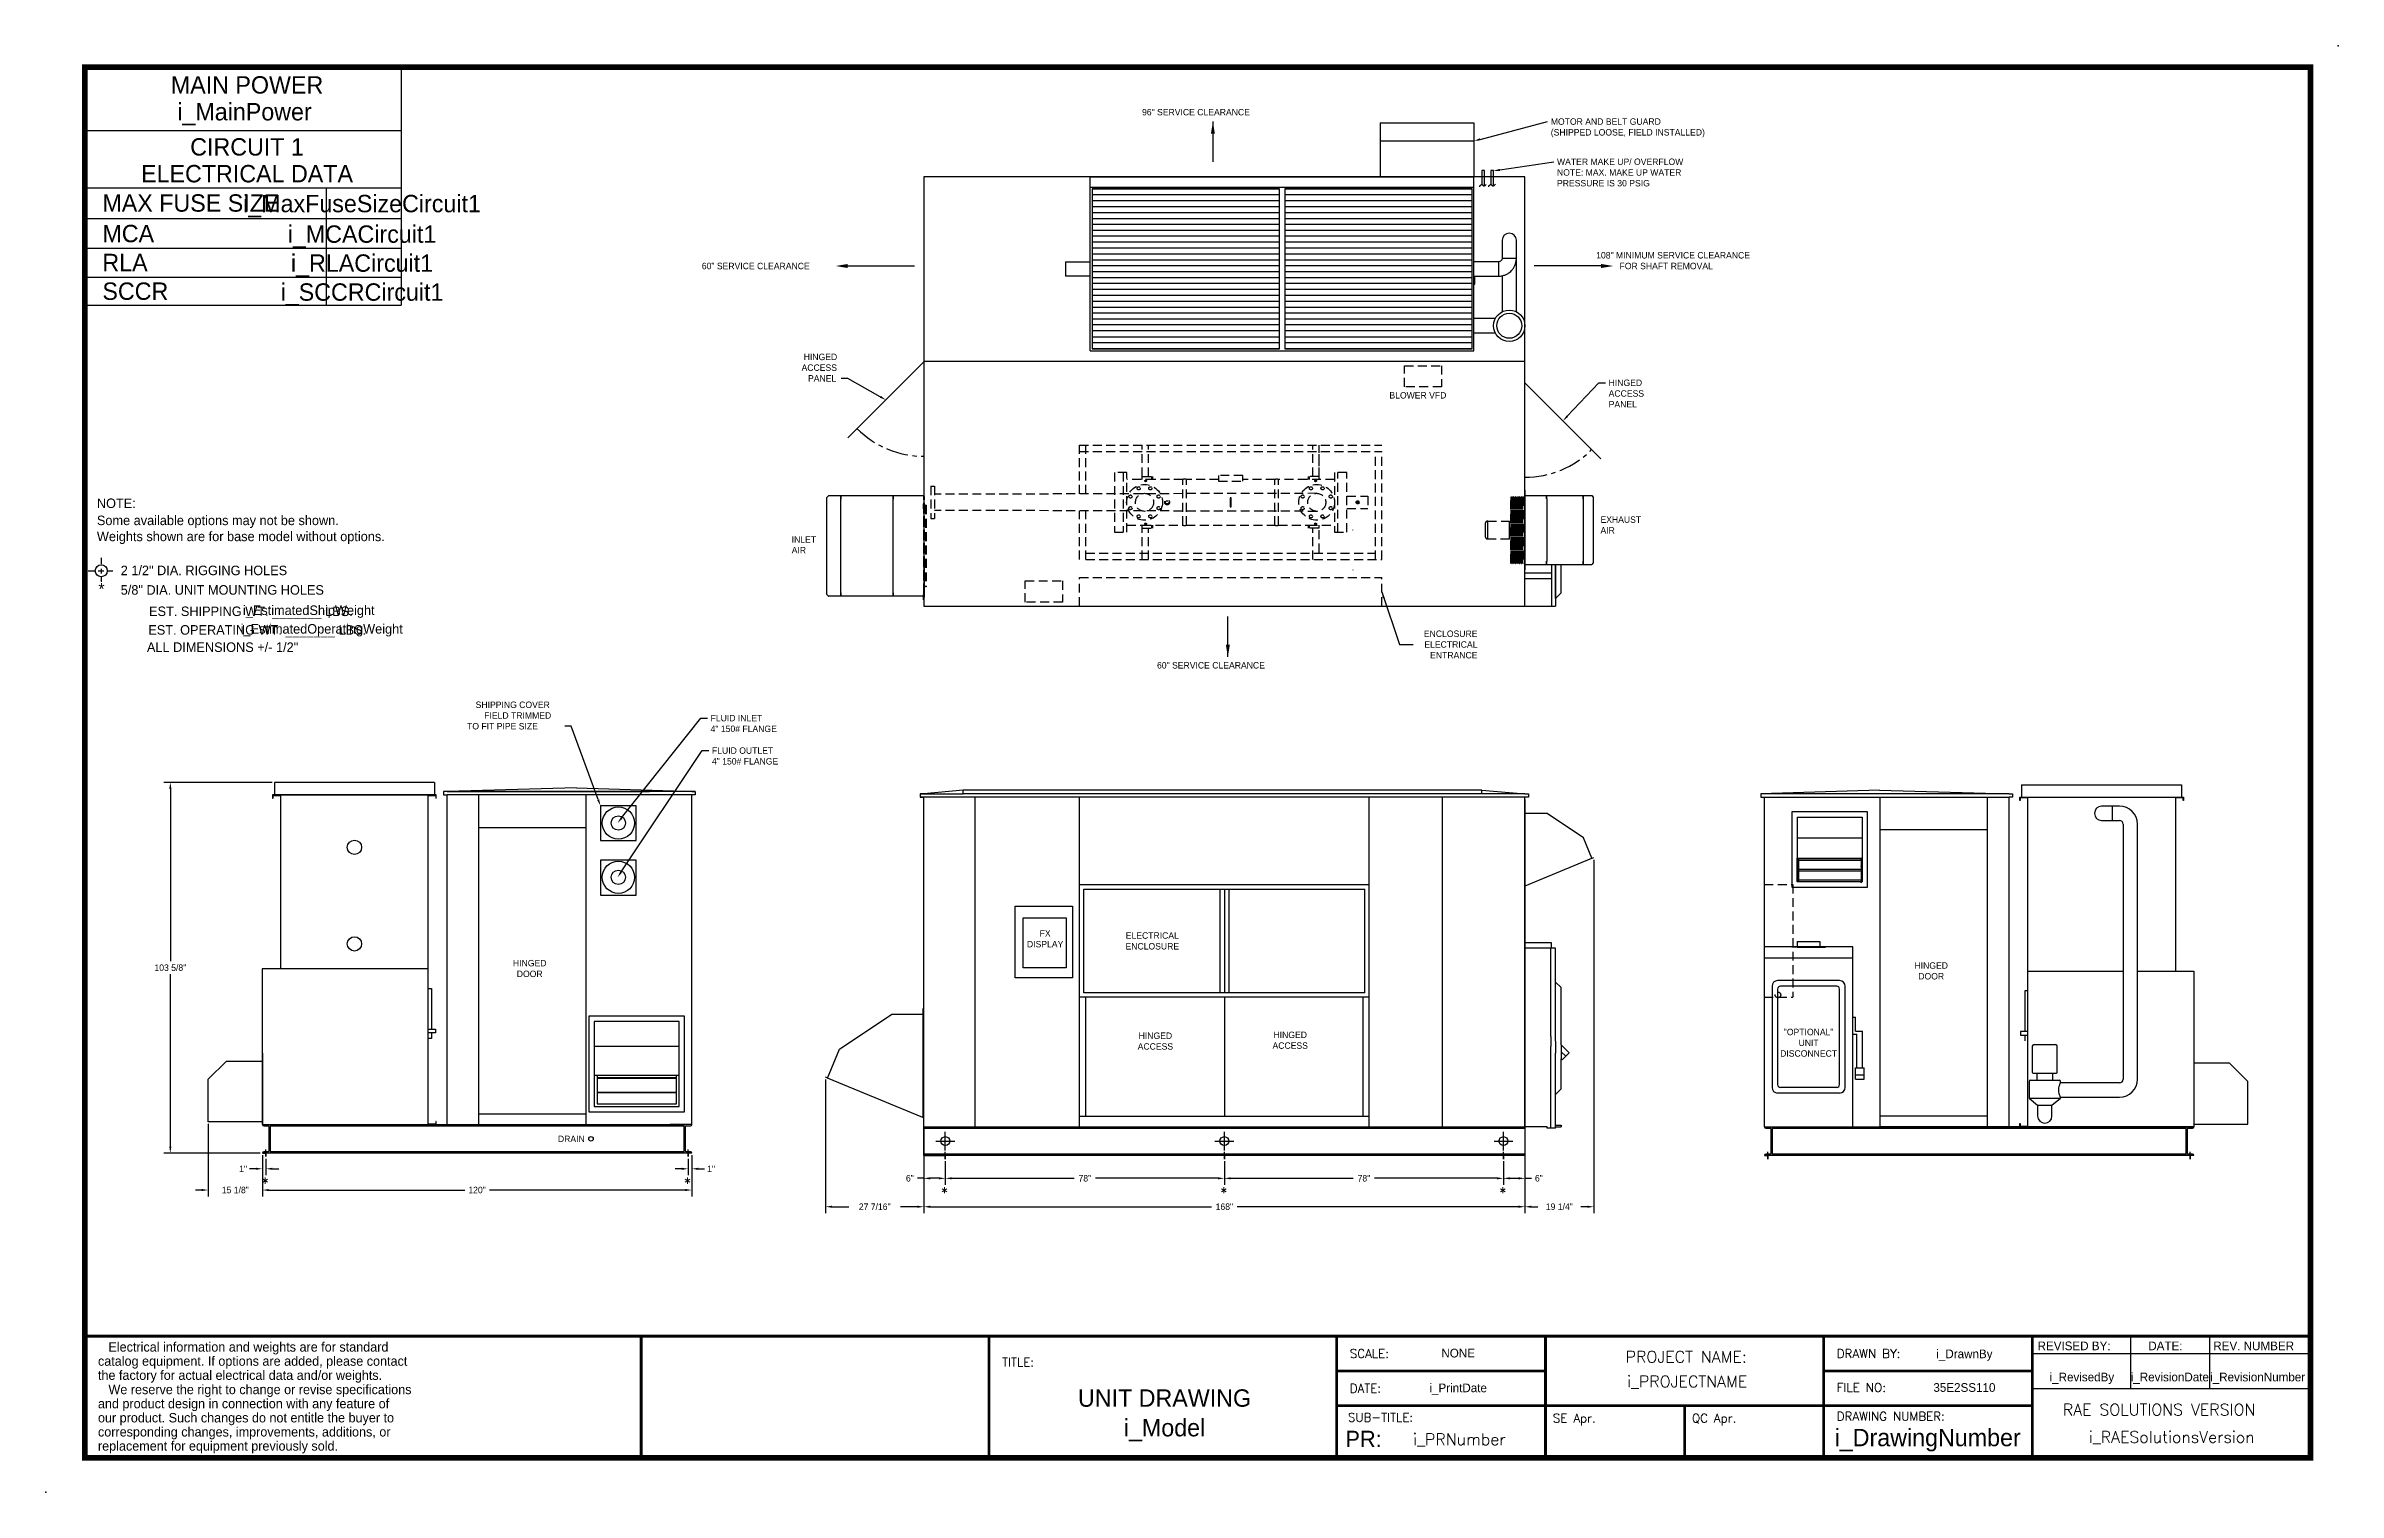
# Model space of a CAD drawing. Header units: inches. Extents: x -268 to 373, y -127 to 277.
import ezdxf
from ezdxf.enums import TextEntityAlignment as Align

# ---------------------------------------------------------------- set-up
doc = ezdxf.new("R2010")
doc.units = ezdxf.units.IN
doc.header["$MEASUREMENT"] = 0
doc.linetypes.add('CENTER', pattern=[2, 1.25, -0.25, 0.25, -0.25])
doc.linetypes.add('HIDDEN', pattern=[0.375, 0.25, -0.125])
doc.layers.get('0').update_dxf_attribs({"color": 10})
doc.layers.get('Defpoints').update_dxf_attribs({"color": 10})
doc.layers.add('C1E', color=1, linetype='Continuous')
doc.styles.add('ROMANS', font='romans.shx', dxfattribs={"height": 0.125})
doc.styles.add('SIMPLEX', font='SIMPLEX')
doc.dimstyles.new('STANDARD$0', dxfattribs={"dimtxt": 1, "dimasz": 1, "dimexe": 0.5, "dimexo": 0.5, "dimgap": 1, "dimtad": 0, "dimtih": 1, "dimtoh": 1, "dimdec": 6, "dimzin": 0, "dimdsep": 46, "dimlunit": 5, "dimtxsty": 'Standard', "dimcen": -0.0625, "dimadec": 0, "dimazin": 0, "dimtfac": 1, "dimtdec": 4, "dimtofl": 0, "dimtmove": 0, "dimatfit": 3, "dimfxl": 1, "dimtolj": 1, "dimtzin": 0, "dimarcsym": 0})

msp = doc.modelspace()

# ---------------------------------------------------------------- texts
at = {"color": 1}
for s, p in [('96" SERVICE CLEARANCE', (38.82178, 257.72329)), ('MOTOR AND BELT GUARD', (153.06462, 255.08905)), ('(SHIPPED LOOSE, FIELD INSTALLED)', (153.06462, 252.08905)), ('WATER MAKE UP/ OVERFLOW', (154.79281, 243.85873)), ('NOTE: MAX. MAKE UP WATER', (154.79281, 240.85873)), ('PRESSURE IS 30 PSIG', (154.79281, 237.85873)), ('108" MINIMUM SERVICE CLEARANCE', (165.75198, 217.70844)), ('60" SERVICE CLEARANCE', (-84.2053, 214.70844)), ('FOR SHAFT REMOVAL', (172.28324, 214.70844)), ('ACCESS', (-56.33384, 186.28826)), ('HINGED', (-55.73384, 189.28826)), ('PANEL', (-54.53384, 183.28826)), ('BLOWER VFD', (107.9626, 178.55806)), ('ACCESS', (169.23165, 179.06526)), ('HINGED', (169.23165, 182.06526)), ('PANEL', (169.23165, 176.06526)), ('60" SERVICE CLEARANCE', (43.01056, 103.06972)), ('SHIPPING COVER', (-147.41899, 92.03488)), ('FIELD TRIMMED', (-145.01899, 89.03488)), ('FLUID INLET', (-81.74952, 88.30731)), ('TO FIT PIPE SIZE', (-149.81899, 86.03488)), ('4" 150# FLANGE', (-81.74952, 85.30731)), ('4" 150# FLANGE', (-81.37362, 76.22452)), ('FLUID OUTLET', (-81.37362, 79.22452))]:
    msp.add_text(s, height=1.8, dxfattribs=at).set_placement(p)
at = {"lineweight": 30}
for s, height, p in [('NOTE:', 2.659392, (-253.2746, 147.9347)), ('Weights shown are for base model without options.', 2.659392, (-253.2746, 138.67752)), ('Some available options may not be shown.', 2.659392, (-253.2746, 143.16147)), ('2 1/2" DIA. RIGGING HOLES', 2.659392, (-246.61688, 129.16885)), ('5/8" DIA. UNIT MOUNTING HOLES', 2.659392, (-246.61688, 123.71405)), ('catalog equipment. If options are added, please contact', 2.63169, (-252.9809, -91.86972)), ('   Electrical information and weights are for standard', 2.63169, (-252.9809, -87.92218)), ('REVISED BY:', 2.43, (289.10806, -87.5214)), ('DATE:', 2.43, (320.05242, -87.5214)), ('REV. NUMBER', 2.43, (338.2243, -87.5214)), ('the factory for actual electrical data and/or weights.', 2.63169, (-252.9809, -95.81725)), ('and product design in connection with any feature of', 2.63169, (-252.9809, -103.7621)), ('   We reserve the right to change or revise specifications', 2.63169, (-252.9809, -99.81457)), ('our product. Such changes do not entitle the buyer to', 2.63169, (-252.9809, -107.70964)), ('corresponding changes, improvements, additions, or ', 2.63169, (-252.9809, -111.65717)), ('replacement for equipment previously sold.', 2.63169, (-252.9809, -115.60471))]:
    msp.add_text(s, height=height, dxfattribs=at).set_placement(p)
for s, height, p in [('*', 3.27288, (-251.98331, 123.668)), ('EST. SHIPPING WT. _______ LBS.', 2.659392, (-210.23433, 117.73792)), ('i_EstimatedOperatingWeight', 2.659392, (-190.43154, 112.82649)), ('i_EstimatedShipWeight', 2.6624441, (-194.07041, 118.02843)), ('ALL DIMENSIONS +/- 1/2"', 2.659392, (-218.15196, 107.70964)), ('EST. OPERATING WT. _______ LBS.', 2.659392, (-208.46846, 112.53598)), ('NONE', 2.43, (127.17926, -89.55057)), ('i_DrawnBy', 2.43, (268.66569, -89.75902)), ('i_RevisedBy', 2.43, (301.49195, -96.23464)), ('i_RevisionDate', 2.43, (326.07858, -96.23464)), ('i_RevisionNumber', 2.43, (350.61795, -96.23464)), ('UNIT DRAWING', 4.86, (45.10872, -103.32917)), ('i_PrintDate', 2.43, (127.17926, -99.27057)), ('35E2SS110', 2.43, (268.66569, -99.1607)), ('i_Model', 4.86, (45.10872, -111.61232)), ('i_DrawingNumber', 4.86, (258.40064, -114.3722))]:
    msp.add_text(s, height=height, dxfattribs=at).set_placement(p, align=Align.CENTER)
at = {"color": 1, "style": 'ROMANS'}
for p in [(-207.23729, -42.2602), (-89.23729, -42.2602), (-17.37565, -44.92629), (60.62435, -44.92629), (138.62435, -44.92629)]:
    msp.add_text('*', height=2.99066, dxfattribs=at).set_placement(p)
at = {"lineweight": 30, "style": 'SIMPLEX'}
for s, height, p in [('TITLE:', 2.43, (-0.30555, -92.10895)), ('SCALE:', 2.43, (96.89445, -89.67895)), ('DRAWN BY:', 2.43, (232.97445, -89.67895)), ('DATE:', 2.43, (96.89445, -99.39895)), ('FILE NO:', 2.43, (232.97445, -99.16402)), ('SUB-TITLE:', 2.43, (96.36788, -107.51545)), ('SE Apr.', 2.43, (153.6356, -107.74128)), ('QC Apr.', 2.43, (192.5156, -107.74128)), ('DRAWING NUMBER:', 2.43, (232.97445, -107.22038)), ('RAE SOLUTIONS VERSION', 3.22704, (296.16877, -105.75101))]:
    msp.add_text(s, height=height, dxfattribs=at).set_placement(p)
for s, p in [('PROJECT NAME:', (190.93754, -90.97474)), ('i_PROJECTNAME', (191.18292, -97.88195)), ('i_PRNumber', (127.52011, -114.04375)), ('i_RAESolutionsVersion', (326.60966, -113.41877))]:
    msp.add_text(s, height=3.22704, dxfattribs=at).set_placement(p, align=Align.CENTER)
at = {"lineweight": 30}
msp.add_text('PR:', height=4.55625, dxfattribs=at).set_placement((105.81497, -114.60523), align=Align.RIGHT)
at = {"color": 1, "ltscale": 5, "char_height": 1.8}
for s, insert, attachment_point in [('EXHAUST\\PAIR', (166.94977, 145.59926), 1), ('INLET\\PAIR', (-59.09328, 140.06938), 1), ('ENCLOSURE\\PELECTRICAL\\PENTRANCE', (132.57352, 105.86756), 9), ('FX\\PDISPLAY', (11.74161, 27.49352), 5), ('ELECTRICAL\\PENCLOSURE', (41.69091, 26.89659), 5), ('\\A1;103 5/8"', (-232.75136, 19.41417), 5), ('HINGED\\PDOOR', (-132.31474, 19.18392), 5), ('HINGED\\PDOOR', (259.38659, 18.51783), 5), ('HINGED\\PACCESS', (42.55751, -1.10541), 5), ('HINGED\\PACCESS', (80.23669, -0.86557), 5), ('"OPTIONAL"\\PUNIT\\PDISCONNECT', (225.12138, 2.34589), 2), ('DRAIN', (-116.93584, -29.33741), 9), ('\\A1;1"', (-212.42711, -36.80193), 5), ('\\A1;1"', (-81.62711, -36.80193), 5), ('\\A1;15 1/8"', (-214.58961, -42.7414), 5), ('\\A1;120"', (-147.02711, -42.7414), 5), ('\\A1;6"', (-26.06546, -39.46802), 5), ('\\A1;78"', (22.83454, -39.46802), 5), ('\\A1;78"', (100.83454, -39.46802), 5), ('\\A1;6"', (149.73454, -39.46802), 5), ('\\A1;168"', (61.83454, -47.40749), 5)]:
    msp.add_mtext(s, dxfattribs=dict(at, insert=insert, attachment_point=attachment_point))
at = {"layer": 'C1E', "lineweight": 30}
for s, p in [('MAIN POWER', (-211.31109, 263.80934)), ('i_MainPower', (-212.0207, 256.31818)), ('CIRCUIT 1', (-211.31109, 246.48514)), ('ELECTRICAL DATA', (-211.31109, 238.99399)), ('i_MaxFuseSizeCircuit1', (-179.17854, 230.62987)), ('i_MCACircuit1', (-179.17854, 222.09405)), ('i_RLACircuit1', (-179.17854, 213.99405)), ('i_SCCRCircuit1', (-179.17854, 205.89405))]:
    msp.add_text(s, height=4.86, dxfattribs=at).set_placement(p, align=Align.CENTER)
for s, p in [('MAX FUSE SIZE', (-251.73749, 230.79376)), ('MCA', (-251.73749, 222.25794)), ('RLA', (-251.73749, 214.15794)), ('SCCR', (-251.73749, 206.14229))]:
    msp.add_text(s, height=4.86, dxfattribs=at).set_placement(p)

# ---------------------------------------------------------------- blocks, each defined once
blk = doc.blocks.new('*D18')
at = {"color": 0, "lineweight": -2, "ltscale": 5}
for p, q in [((145.83, 66.44), (145.83, -49.21)), ((165.07, 49.62), (165.07, -49.21)), ((147.63, -47.41), (149.45, -47.41)), ((163.27, -47.41), (161.45, -47.41))]:
    blk.add_line(p, q, dxfattribs=at)
at = {"color": 0, "ltscale": 5}
for points in [[(147.63, -47.11), (147.63, -47.71), (145.83, -47.41)], [(163.27, -47.11), (163.27, -47.71), (165.07, -47.41)]]:
    blk.add_solid(points, dxfattribs=at)
at = {"layer": 'Defpoints', "color": 0, "ltscale": 5}
for p in [(145.83, 67.06), (165.07, 50.25), (165.07, -47.41)]:
    blk.add_point(p, dxfattribs=at)
at = {"color": 0, "ltscale": 5, "insert": (155.45, -47.41), "char_height": 1.8, "attachment_point": 5}
blk.add_mtext('\\A1;19 1/4"', dxfattribs=at)
blk = doc.blocks.new('*D19')
at = {"color": 0, "lineweight": -2, "ltscale": 5}
for p, q in [((-49.61, -11.84), (-49.61, -49.21)), ((-22.17, -25.69), (-22.17, -49.21)), ((-47.81, -47.41), (-43.09, -47.41)), ((-23.97, -47.41), (-28.69, -47.41))]:
    blk.add_line(p, q, dxfattribs=at)
at = {"color": 0, "ltscale": 5}
for points in [[(-47.81, -47.11), (-47.81, -47.71), (-49.61, -47.41)], [(-23.97, -47.11), (-23.97, -47.71), (-22.17, -47.41)]]:
    blk.add_solid(points, dxfattribs=at)
at = {"layer": 'Defpoints', "color": 0, "ltscale": 5}
for p in [(-49.61, -11.21), (-22.17, -25.06), (-22.17, -47.41)]:
    blk.add_point(p, dxfattribs=at)
at = {"color": 0, "ltscale": 5, "insert": (-35.89, -47.41), "char_height": 1.8, "attachment_point": 5}
blk.add_mtext('\\A1;27 7/16"', dxfattribs=at)

# ---------------------------------------------------------------- dimensions: what is measured, and where the dimension line sits
at = {"color": 1, "ltscale": 5}
dim = msp.add_linear_dim(base=(165.06754, -47.40749), p1=(145.83454, 67.06058), p2=(165.06754, 50.2479), dimstyle='STANDARD$0', override={"dimscale": 10, "dimtxt": 0.18, "dimasz": 0.18, "dimexe": 0.18, "dimexo": 0.0625, "dimgap": 0.09, "dimdec": 4, "dimpost": '"', "dimcen": -0.2, "dimfrac": 2}, dxfattribs=at)
dim.commit()
dim.dimension.update_dxf_attribs({"geometry": '*D18', "text_midpoint": (155.45104, -47.40749), "dimtype": 160})
dim = msp.add_linear_dim(base=(-22.165464, -47.407488), p1=(-49.60741, -11.211259), p2=(-22.165464, -25.06442), dimstyle='STANDARD$0', override={"dimscale": 10, "dimtxt": 0.18, "dimasz": 0.18, "dimexe": 0.18, "dimexo": 0.0625, "dimgap": 0.09, "dimdec": 4, "dimpost": '"', "dimcen": -0.2, "dimfrac": 2}, dxfattribs=at)
dim.commit()
dim.dimension.update_dxf_attribs({"geometry": '*D19', "text_midpoint": (-35.886437, -47.407488)})

# ---------------------------------------------------------------- linework, layer by layer
at = {"color": 1, "ltscale": 5}
for p, q in [((58.62512, 255.98064), (58.62512, 244.6982)), ((145.83454, 240.52976), (-22.16546, 240.52976)), ((-22.16546, 240.52976), (-22.16546, 120.52976)), ((134.51345, 242.30837), (133.78188, 242.30837)), ((133.78188, 242.30837), (133.78188, 238.37677)), ((134.51345, 238.01037), (134.51345, 242.30837)), ((137.0378, 242.30837), (136.30623, 242.30837)), ((136.30623, 242.30837), (136.30623, 238.37677)), ((137.0378, 238.01037), (137.0378, 242.30837)), ((145.83454, 120.52976), (145.83454, 240.52976)), ((-45.04194, 215.60844), (-24.76826, 215.60844)), ((168.71101, 215.60844), (148.43733, 215.60844)), ((-22.16546, 188.77364), (-43.37867, 167.56044)), ((145.83454, 188.90476), (-22.16546, 188.90476)), ((145.83454, 182.90476), (167.04774, 161.69155)), ((-49.23241, 150.88484), (-48.82914, 151.32134)), ((-49.23241, 123.75784), (-49.23241, 150.88484)), ((-48.82914, 151.32134), (-48.77231, 151.32134)), ((-22.04146, 151.38384), (-48.71365, 151.38384)), ((-45.4041, 124.25884), (-45.4041, 150.38384)), ((-45.40373, 124.25884), (-45.40373, 150.38384)), ((-45.35523, 151.32034), (-45.35523, 150.38384)), ((-45.35486, 151.32034), (-45.35523, 151.32034)), ((-45.35523, 150.38384), (-45.35486, 150.38384)), ((-45.35486, 150.38384), (-45.35486, 151.32034)), ((-30.77527, 124.25884), (-30.77527, 150.38384)), ((-30.77471, 124.25884), (-30.77471, 150.38384)), ((-30.75692, 151.32034), (-30.75692, 150.38384)), ((-30.75636, 151.32034), (-30.75636, 151.32134)), ((-30.75636, 150.38384), (-30.75636, 151.32034)), ((-22.22896, 147.69664), (-22.22896, 149.13414)), ((-22.22896, 147.69664), (-22.22896, 147.63414)), ((-22.16546, 149.13414), (-22.22796, 149.13414)), ((-22.22796, 147.69764), (-22.22796, 149.13414)), ((-22.22796, 147.69764), (-22.16546, 147.69764)), ((-22.16546, 151.79728), (-22.16546, 123.67028)), ((-22.16546, 147.69764), (-22.16546, 149.13414)), ((145.77829, 151.50459), (145.77829, 152.94109)), ((145.77829, 152.94109), (145.84079, 152.94109)), ((145.84079, 151.50459), (145.77829, 151.50459)), ((145.77829, 151.50459), (145.77829, 132.12759)), ((145.84079, 151.50459), (145.84079, 152.94109)), ((145.84179, 152.94109), (145.84179, 151.50359)), ((145.84179, 151.50359), (145.84179, 151.44109)), ((145.84179, 151.44109), (164.43003, 151.44109)), ((145.84179, 151.44009), (151.9024, 151.44009)), ((151.9024, 151.44009), (151.9024, 151.44109)), ((151.9024, 150.50359), (151.9024, 151.44009)), ((151.90296, 151.44009), (162.08699, 151.44009)), ((151.90296, 151.44009), (151.90296, 150.50359)), ((151.92075, 150.50359), (151.92075, 133.12859)), ((151.92131, 150.50359), (151.92131, 133.12859)), ((162.08699, 150.50359), (162.08699, 151.44009)), ((162.08699, 151.44009), (162.08735, 151.44009)), ((162.08735, 150.50359), (162.08699, 150.50359)), ((162.08735, 151.44009), (164.43095, 151.44009)), ((162.08735, 151.44009), (162.08735, 150.50359)), ((162.13586, 150.50359), (162.13586, 133.12859)), ((162.13623, 150.50359), (162.13623, 133.12859)), ((164.43095, 151.44009), (164.48869, 151.44009)), ((164.48869, 151.44109), (164.54551, 151.44109)), ((164.54551, 151.44109), (164.94879, 151.00459)), ((164.94879, 151.00459), (164.94879, 132.62759)), ((-21.97796, 123.04597), (-21.97796, 133.04597)), ((97.77829, 130.69109), (97.84079, 130.69109)), ((145.84079, 132.12759), (145.77829, 132.12759)), ((145.77829, 132.12759), (145.77829, 130.69109)), ((145.77829, 130.69109), (145.84079, 130.69109)), ((145.84079, 132.12759), (145.84079, 130.69109)), ((145.84179, 132.19209), (151.9024, 132.19209)), ((145.84179, 132.12859), (145.84179, 132.19109)), ((145.84179, 132.19109), (164.43003, 132.19109)), ((145.84179, 132.12859), (145.84179, 130.69109)), ((151.9024, 133.12859), (151.9024, 132.19209)), ((151.9024, 132.19209), (151.9024, 132.19109)), ((151.90296, 132.19209), (151.90296, 133.12859)), ((151.90296, 132.19209), (162.08699, 132.19209)), ((162.08699, 133.12859), (162.08699, 132.19209)), ((162.08735, 133.12859), (162.08699, 133.12859)), ((162.08699, 132.19209), (162.08735, 132.19209)), ((162.08735, 132.19209), (162.08735, 133.12859)), ((162.08735, 132.19209), (164.43095, 132.19209)), ((164.43095, 132.19209), (164.48869, 132.19209)), ((164.54551, 132.19109), (164.48869, 132.19109)), ((164.94879, 132.62759), (164.54551, 132.19109)), ((-48.82914, 123.32134), (-49.23241, 123.75784)), ((-48.77231, 123.32134), (-48.82914, 123.32134)), ((-48.71458, 123.32234), (-48.77232, 123.32234)), ((-48.71365, 123.25884), (-48.71365, 123.32134)), ((-22.04146, 123.25884), (-48.71365, 123.25884)), ((-45.35523, 123.32234), (-45.35523, 124.25884)), ((-45.35523, 124.25884), (-45.35486, 124.25884)), ((-45.35486, 123.32234), (-45.35523, 123.32234)), ((-45.35486, 124.25884), (-45.35486, 123.32234)), ((-30.75692, 123.32234), (-30.75692, 124.25884)), ((-30.75636, 124.25884), (-30.75636, 123.32234)), ((-30.75636, 123.32234), (-30.75636, 123.32134)), ((-22.22896, 123.67128), (-22.22896, 123.73378)), ((-22.22896, 122.23378), (-22.22896, 123.67128)), ((-22.22796, 123.67028), (-22.16546, 123.67028)), ((-22.22796, 123.67028), (-22.22796, 122.23378)), ((-22.16546, 122.23378), (-22.22796, 122.23378)), ((-22.16546, 123.67028), (-22.16546, 122.23378)), ((-22.16546, 120.52976), (145.83454, 120.52976)), ((62.8139, 106.32776), (62.8139, 117.6102)), ((-204.27711, 71.22667), (-234.55136, 71.22667)), ((-232.75136, 69.42667), (-232.75136, 21.21417)), ((-155.40211, 68.72667), (-156.40211, 68.72667)), ((-156.40211, 68.72667), (-156.40211, 67.72667)), ((-156.40211, 67.72667), (-155.40211, 67.72667)), ((-119.21461, 69.72667), (-155.40211, 68.72667)), ((-155.40211, 68.72667), (-98.87278, 68.72667)), ((-86.02711, 68.72667), (-155.40211, 68.72667)), ((-155.40211, -24.39833), (-155.40211, 67.72667)), ((-86.02711, 67.72667), (-155.40211, 67.72667)), ((-146.56948, -24.39833), (-146.56948, 67.72667)), ((-119.21461, 69.72667), (-86.02711, 68.72667)), ((-116.56948, -24.39833), (-116.56948, 67.72667)), ((-102.53871, 64.71855), (-112.55497, 64.71855)), ((-112.55497, 64.71855), (-112.55497, 54.99942)), ((-102.53871, 54.99942), (-102.53871, 64.71855)), ((-87.02711, 68.72667), (-86.02711, 68.72667)), ((-87.02711, -24.39833), (-87.02711, 67.72667)), ((-86.02711, 68.72667), (-86.02711, 67.72667)), ((-22.16546, 68.06058), (-23.16546, 68.06058)), ((-23.16546, 68.06058), (-23.16546, 67.06058)), ((-23.16546, 68.06058), (-11.16546, 68.06058)), ((-23.16546, 67.06058), (-22.16546, 67.06058)), ((146.83454, 67.06058), (-23.16546, 67.06058)), ((-11.16546, 69.06058), (-22.16546, 68.06058)), ((-22.16546, -25.06442), (-22.16546, 67.06058)), ((-11.16546, 68.06058), (-11.16546, 69.06058)), ((133.83454, 69.06058), (-11.16546, 69.06058)), ((133.83454, 68.06058), (-11.16546, 68.06058)), ((-7.84574, -25.06442), (-7.84574, 67.06058)), ((21.33454, -25.06442), (21.33454, 67.06058)), ((102.33454, -25.06442), (102.33454, 67.06058)), ((122.8023, -25.06442), (122.8023, 67.06058)), ((133.83454, 68.06058), (133.83454, 69.06058)), ((133.83454, 69.06058), (145.83454, 68.06058)), ((145.83454, 68.06058), (133.83454, 68.06058)), ((145.83454, 68.06058), (146.83454, 68.06058)), ((145.83454, -25.06442), (145.83454, 67.06058)), ((146.83454, 68.06058), (146.83454, 67.06058)), ((244.94436, 69.06058), (211.75686, 68.06058)), ((281.13186, 68.06058), (211.75686, 68.06058)), ((212.75686, 68.06058), (211.75686, 68.06058)), ((211.75686, 68.06058), (211.75686, 67.06058)), ((211.75686, 67.06058), (212.75686, 67.06058)), ((211.75686, 67.06058), (281.13186, 67.06058)), ((212.75686, -25.06442), (212.75686, 67.06058)), ((244.94436, 69.06058), (281.13186, 68.06058)), ((245.13186, -25.06442), (245.13186, 67.06058)), ((275.13186, -25.06442), (275.13186, 67.06058)), ((281.13186, 68.06058), (282.13186, 68.06058)), ((281.13186, -25.06442), (281.13186, 67.06058)), ((282.13186, 67.06058), (281.13186, 67.06058)), ((282.13186, 68.06058), (282.13186, 67.06058)), ((-146.56948, 58.60167), (-116.56948, 58.60167)), ((152.02115, 62.49371), (145.96054, 62.49371)), ((162.20518, 55.68896), (152.02115, 62.49371)), ((275.13186, 57.93558), (245.13186, 57.93558)), ((-155.40211, -24.39833), (-155.40211, 51.72667)), ((-112.55497, 54.99942), (-102.53871, 54.99942)), ((164.54878, 50.03102), (162.20518, 55.68896)), ((-102.53871, 49.45612), (-112.55497, 49.45612)), ((-112.55497, 49.45612), (-112.55497, 39.73698)), ((-102.53871, 39.73698), (-102.53871, 49.45612)), ((145.89704, 42.30521), (164.54878, 50.03102)), ((164.66426, 50.08085), (165.06754, 50.2479)), ((-112.55497, 39.73698), (-102.53871, 39.73698)), ((21.33454, 42.64659), (102.33454, 42.64659)), ((22.58454, 41.39659), (101.08454, 41.39659)), ((22.58454, 12.39659), (22.58454, 41.39659)), ((60.58454, 41.39659), (60.58454, 12.39659)), ((61.83454, 41.39659), (61.83454, 12.39659)), ((63.08454, 41.39659), (63.08454, 12.39659)), ((101.08454, 12.39659), (101.08454, 41.39659)), ((-232.75136, -30.59833), (-232.75136, 17.61417)), ((-45.7293, -3.31795), (-31.13136, 6.43608)), ((-31.13136, 6.43608), (-22.41646, 6.43608)), ((-22.41646, 6.43608), (-22.41546, 6.43608)), ((-22.35296, 6.43608), (-22.41546, 6.43608)), ((-22.35296, 6.56308), (-22.35296, 7.99958)), ((-22.35296, -22.50242), (-22.35296, 6.43608)), ((102.33454, 11.14659), (21.33454, 11.14659)), ((101.08454, 12.39659), (22.58454, 12.39659)), ((23.08454, -22.06442), (23.08454, 11.14659)), ((100.58454, -22.06442), (100.58454, 11.14659)), ((-49.08865, -11.42814), (-45.7293, -3.31795)), ((-49.20414, -11.3783), (-49.60741, -11.21126)), ((-49.14732, -11.40384), (-49.08865, -11.42814)), ((-22.41646, -22.47612), (-49.08865, -11.42814)), ((-222.15211, -24.27333), (-222.15211, -44.5414)), ((-207.02711, -24.39833), (-89.27711, -24.39833)), ((-207.02711, -24.39833), (-207.02711, -24.39833)), ((-206.65211, -24.77333), (-205.52711, -24.77333)), ((-205.15211, -31.64833), (-205.15211, -25.14833)), ((-204.77711, -32.39833), (-204.77711, -24.39833)), ((-204.77711, -24.77333), (-89.27711, -24.77333)), ((-158.40211, -24.39833), (-155.40211, -24.39833)), ((-155.40211, -24.39833), (-149.40211, -24.39833)), ((-146.56948, -21.39833), (-116.56948, -21.39833)), ((-87.02711, -24.39833), (-93.02711, -24.39833)), ((-89.27711, -24.39833), (-89.27711, -32.39833)), ((-88.90211, -25.14833), (-88.90211, -31.64833)), ((-88.52711, -24.77333), (-87.40211, -24.77333)), ((-87.02711, -24.39833), (-87.02711, -24.39833)), ((-22.35296, -22.50242), (-22.41546, -22.50242)), ((-22.16546, -25.06442), (145.83454, -25.06442)), ((-22.16546, -33.06442), (-22.16546, -25.06442)), ((-22.16546, -25.43942), (145.83454, -25.43942)), ((21.33454, -22.06442), (102.33454, -22.06442)), ((145.83454, -25.06442), (145.83454, -33.06442)), ((212.75686, -25.06442), (212.75686, -25.06442)), ((212.75686, -25.06442), (332.75686, -25.06442)), ((213.13186, -25.43942), (214.25686, -25.43942)), ((215.00686, -33.06442), (215.00686, -25.06442)), ((215.00686, -25.43942), (330.50686, -25.43942)), ((275.13186, -22.06442), (245.13186, -22.06442)), ((275.13186, -25.06442), (245.13186, -25.06442)), ((281.13186, -25.06442), (275.13186, -25.06442)), ((284.13186, -25.06442), (281.13186, -25.06442)), ((284.13186, -25.06442), (281.13186, -25.06442)), ((330.50686, -25.06442), (330.50686, -33.06442)), ((331.25686, -25.43942), (332.38186, -25.43942)), ((332.75686, -25.06442), (332.75686, -25.06442)), ((-205.52711, -32.02333), (-206.65211, -32.02333)), ((-206.02711, -33.39833), (-206.02711, -31.39833)), ((-89.27711, -32.02333), (-204.77711, -32.02333)), ((-87.40211, -32.02333), (-88.52711, -32.02333)), ((-88.02711, -33.39833), (-88.02711, -31.39833)), ((214.63186, -32.31442), (214.63186, -25.81442)), ((330.88186, -25.81442), (330.88186, -32.31442)), ((-207.65211, -32.39833), (-234.55136, -32.39833)), ((-208.82711, -36.80193), (-210.62711, -36.80193)), ((-87.02711, -32.39833), (-207.02711, -32.39833)), ((-207.02711, -32.39833), (-207.02711, -32.39833)), ((-207.02711, -32.39833), (-206.02711, -32.39833)), ((-207.02711, -33.02333), (-207.02711, -38.60193)), ((-207.02711, -33.64833), (-207.02711, -44.5414)), ((-207.02711, -33.64833), (-207.02711, -44.5414)), ((-206.02711, -32.39833), (-206.02711, -33.39833)), ((-206.02711, -34.02333), (-206.02711, -38.60193)), ((-204.22711, -36.80193), (-202.42711, -36.80193)), ((-89.82711, -36.80193), (-91.62711, -36.80193)), ((-87.02711, -32.39833), (-88.02711, -32.39833)), ((-88.02711, -32.39833), (-88.02711, -33.39833)), ((-88.02711, -34.02333), (-88.02711, -38.60193)), ((-87.02711, -32.39833), (-87.02711, -32.39833)), ((-87.02711, -33.02333), (-87.02711, -38.60193)), ((-87.02711, -33.64833), (-87.02711, -44.5414)), ((-85.22711, -36.80193), (-83.42711, -36.80193)), ((145.83454, -32.68942), (-22.16546, -32.68942)), ((145.83454, -33.06442), (-22.16546, -33.06442)), ((-22.16546, -33.06442), (-16.16546, -33.06442)), ((-22.16546, -33.68942), (-22.16546, -41.26802)), ((-22.16546, -34.31442), (-22.16546, -49.20749)), ((-16.16546, -34.06442), (-16.16546, -32.06442)), ((-16.16546, -33.06442), (-16.16546, -34.06442)), ((-16.16546, -34.68942), (-16.16546, -41.26802)), ((-16.16546, -35.31442), (-16.16546, -41.26802)), ((61.83454, -34.06442), (61.83454, -32.06442)), ((61.83454, -33.06442), (61.83454, -34.06442)), ((61.83454, -34.68942), (61.83454, -41.26802)), ((61.83454, -35.31442), (61.83454, -41.26802)), ((139.83454, -34.06442), (139.83454, -32.06442)), ((145.83454, -33.06442), (139.83454, -33.06442)), ((139.83454, -33.06442), (139.83454, -34.06442)), ((139.83454, -34.68942), (139.83454, -41.26802)), ((139.83454, -35.31442), (139.83454, -41.26802)), ((145.83454, -33.68942), (145.83454, -41.26802)), ((145.83454, -34.31442), (145.83454, -49.20749)), ((332.75686, -33.06442), (212.75686, -33.06442)), ((212.75686, -33.06442), (212.75686, -33.06442)), ((212.75686, -33.06442), (213.75686, -33.06442)), ((214.25686, -32.68942), (213.13186, -32.68942)), ((213.75686, -34.06442), (213.75686, -32.06442)), ((213.75686, -33.06442), (213.75686, -34.06442)), ((330.50686, -32.68942), (215.00686, -32.68942)), ((332.38186, -32.68942), (331.25686, -32.68942)), ((331.75686, -34.06442), (331.75686, -32.06442)), ((332.75686, -33.06442), (331.75686, -33.06442)), ((331.75686, -33.06442), (331.75686, -34.06442)), ((332.75686, -33.06442), (332.75686, -33.06442)), ((-223.95211, -42.7414), (-225.75211, -42.7414)), ((-205.22711, -42.7414), (-203.42711, -42.7414)), ((-205.22711, -42.7414), (-150.47711, -42.7414)), ((-88.82711, -42.7414), (-143.57711, -42.7414)), ((-22.16546, -39.46802), (-23.96546, -39.46802)), ((-17.96546, -39.46802), (-20.36546, -39.46802)), ((-14.36546, -39.46802), (19.83454, -39.46802)), ((60.03454, -39.46802), (25.83454, -39.46802)), ((63.63454, -39.46802), (97.83454, -39.46802)), ((138.03454, -39.46802), (103.83454, -39.46802)), ((141.63454, -39.46802), (144.03454, -39.46802)), ((145.83454, -39.46802), (147.63454, -39.46802)), ((-20.36546, -47.40749), (58.23454, -47.40749)), ((144.03454, -47.40749), (65.43454, -47.40749))]:
    msp.add_line(p, q, dxfattribs=at)
at = {"color": 1, "linetype": 'Continuous'}
for p, q in [((105.35049, 255.65476), (105.35049, 250.56376)), ((105.35049, 255.65476), (131.60049, 255.65476)), ((105.35049, 250.56376), (131.60049, 250.56376)), ((105.35049, 250.56376), (105.35049, 240.52976)), ((131.60049, 255.65476), (131.60049, 250.56376)), ((131.60049, 250.56376), (131.60049, 240.52976)), ((24.35049, 240.52976), (131.60049, 240.52976)), ((24.35049, 237.65476), (24.35049, 240.52976)), ((24.35049, 235.40476), (24.35049, 237.65476)), ((24.35049, 237.65476), (131.60049, 237.65476)), ((77.22549, 237.15476), (24.85049, 237.15476)), ((24.85049, 237.15476), (24.85049, 192.40476)), ((77.22549, 237.08462), (24.87376, 237.08462)), ((77.22549, 192.40476), (77.22549, 237.15476)), ((131.10049, 237.15476), (78.72549, 237.15476)), ((78.72549, 237.15476), (78.72549, 192.40476)), ((131.10049, 237.08462), (78.74876, 237.08462)), ((131.10049, 192.40476), (131.10049, 237.15476)), ((131.60049, 237.65476), (131.60049, 240.52976)), ((131.60049, 235.40476), (131.60049, 237.65476)), ((24.36649, 235.40476), (24.35049, 235.40476)), ((24.35049, 194.15476), (24.35049, 235.40476)), ((24.36649, 194.15476), (24.36649, 235.40476)), ((77.22549, 235.48462), (24.87376, 235.48462)), ((77.22549, 233.79573), (24.87376, 233.79573)), ((77.22549, 232.19573), (24.87376, 232.19573)), ((131.10049, 235.48462), (78.74876, 235.48462)), ((131.10049, 233.79573), (78.74876, 233.79573)), ((131.10049, 232.19573), (78.74876, 232.19573)), ((131.58449, 235.40476), (131.60049, 235.40476)), ((131.58449, 194.15476), (131.58449, 235.40476)), ((131.60049, 194.15476), (131.60049, 235.40476)), ((77.22549, 230.50684), (24.87376, 230.50684)), ((77.22549, 228.81795), (24.87376, 228.81795)), ((77.22549, 227.21795), (24.87376, 227.21795)), ((77.22549, 225.52906), (24.87376, 225.52906)), ((131.10049, 230.50684), (78.74876, 230.50684)), ((131.10049, 228.81795), (78.74876, 228.81795)), ((131.10049, 227.21795), (78.74876, 227.21795)), ((131.10049, 225.52906), (78.74876, 225.52906)), ((77.22549, 223.92906), (24.87376, 223.92906)), ((77.22549, 222.24017), (24.87376, 222.24017)), ((77.22549, 220.55129), (24.87376, 220.55129)), ((77.22549, 218.95129), (24.87376, 218.95129)), ((131.10049, 223.92906), (78.74876, 223.92906)), ((131.10049, 222.24017), (78.74876, 222.24017)), ((131.10049, 220.55129), (78.74876, 220.55129)), ((131.10049, 218.95129), (78.74876, 218.95129)), ((139.45949, 222.79567), (139.45949, 219.79567)), ((139.45949, 219.79567), (139.45949, 217.79567)), ((143.45949, 219.79567), (143.45949, 222.79567)), ((143.45949, 217.79567), (143.45949, 219.79567)), ((17.47549, 216.77976), (17.47549, 212.77968)), ((17.47549, 216.77976), (24.35049, 216.77976)), ((24.35049, 212.77976), (17.47549, 212.77976)), ((77.22549, 217.2624), (24.87376, 217.2624)), ((77.22549, 215.6624), (24.87376, 215.6624)), ((77.22549, 213.97351), (24.87376, 213.97351)), ((77.22549, 212.28462), (24.87376, 212.28462)), ((131.10049, 217.2624), (78.74876, 217.2624)), ((131.10049, 215.6624), (78.74876, 215.6624)), ((131.10049, 213.97351), (78.74876, 213.97351)), ((131.10049, 212.28462), (78.74876, 212.28462)), ((138.47549, 216.77976), (131.60049, 216.77976)), ((131.60049, 212.77976), (138.47549, 212.77976)), ((131.85049, 212.52976), (131.60049, 212.52976)), ((131.85049, 210.52976), (131.85049, 212.52976)), ((138.47549, 216.77976), (138.47549, 212.77968)), ((139.45949, 217.79567), (143.45957, 217.79567)), ((139.45949, 212.88131), (139.45949, 202.7959)), ((143.45949, 202.796), (143.45949, 217.79567)), ((77.22549, 210.68462), (24.87376, 210.68462)), ((77.22549, 208.99573), (24.87376, 208.99573)), ((77.22549, 207.39573), (24.87376, 207.39573)), ((77.22549, 205.70684), (24.87376, 205.70684)), ((131.10049, 210.68462), (78.74876, 210.68462)), ((131.10049, 208.99573), (78.74876, 208.99573)), ((131.10049, 207.39573), (78.74876, 207.39573)), ((131.10049, 205.70684), (78.74876, 205.70684)), ((131.60049, 210.52976), (131.85049, 210.52976)), ((77.22549, 204.01795), (24.87376, 204.01795)), ((77.22549, 202.41795), (24.87376, 202.41795)), ((77.22549, 200.72906), (24.87376, 200.72906)), ((77.22549, 199.12906), (24.87376, 199.12906)), ((131.10049, 204.01795), (78.74876, 204.01795)), ((131.10049, 202.41795), (78.74876, 202.41795)), ((131.10049, 200.72906), (78.74876, 200.72906)), ((131.10049, 199.12906), (78.74876, 199.12906)), ((137.56844, 200.90476), (131.60049, 200.90476)), ((24.35049, 191.90476), (24.35049, 194.15476)), ((24.36649, 194.15476), (24.35049, 194.15476)), ((24.85049, 192.40476), (77.22549, 192.40476)), ((77.22549, 197.44017), (24.87376, 197.44017)), ((77.22549, 195.75129), (24.87376, 195.75129)), ((77.22549, 194.15129), (24.87376, 194.15129)), ((77.22549, 192.4624), (24.87376, 192.4624)), ((78.72549, 192.40476), (131.10049, 192.40476)), ((131.10049, 197.44017), (78.74876, 197.44017)), ((131.10049, 195.75129), (78.74876, 195.75129)), ((131.10049, 194.15129), (78.74876, 194.15129)), ((131.10049, 192.4624), (78.74876, 192.4624)), ((131.58449, 194.15476), (131.60049, 194.15476)), ((131.60049, 196.90476), (137.56844, 196.90476)), ((131.60049, 191.90476), (131.60049, 194.15476)), ((24.35049, 191.90476), (131.60049, 191.90476)), ((-158.91811, 71.21067), (-203.66811, 71.21067)), ((-203.66811, 71.21067), (-203.66811, 67.71067)), ((-158.91811, 71.21067), (-158.91811, 67.71067)), ((284.63186, 70.57658), (329.38186, 70.57658)), ((284.63186, 70.57658), (284.63186, 67.07658)), ((329.38186, 70.57658), (329.38186, 67.07658)), ((-204.16811, 67.71067), (-204.16811, 66.83067)), ((-201.91811, 67.71067), (-204.16811, 67.71067)), ((-204.16811, 66.83067), (-204.04311, 66.83067)), ((-204.04311, 67.58567), (-201.91811, 67.58567)), ((-204.04311, 66.83067), (-204.04311, 67.58567)), ((-201.91811, 67.71067), (-201.91811, 67.69467)), ((-160.66811, 67.71067), (-201.91811, 67.71067)), ((-160.66811, 67.69467), (-201.91811, 67.69467)), ((-201.91811, 67.58567), (-201.91811, 19.10167)), ((-158.41811, 67.71067), (-160.66811, 67.71067)), ((-160.66811, 67.71067), (-160.66811, 67.69467)), ((-160.66811, 19.10167), (-160.66811, 67.58567)), ((-160.66811, 67.58567), (-158.54311, 67.58567)), ((-158.54311, 67.58567), (-158.54311, 66.83067)), ((-158.54311, 66.83067), (-158.41811, 66.83067)), ((-158.41811, 66.83067), (-158.41811, 67.71067)), ((284.13186, 66.19658), (284.13186, 67.07658)), ((284.13186, 67.07658), (286.38186, 67.07658)), ((284.25686, 66.19658), (284.13186, 66.19658)), ((284.25686, 66.95158), (284.25686, 66.19658)), ((286.38186, 66.95158), (284.25686, 66.95158)), ((286.38186, 67.07658), (286.38186, 67.06058)), ((286.38186, 67.07658), (327.63186, 67.07658)), ((286.38186, 67.06058), (327.63186, 67.06058)), ((286.38186, 18.46758), (286.38186, 66.95158)), ((310.02277, 64.57658), (307.00686, 64.57658)), ((310.02277, 60.57591), (310.02277, 64.57725)), ((312.02277, 64.57658), (310.02277, 64.57658)), ((327.63186, 67.07658), (329.88186, 67.07658)), ((327.63186, 67.07658), (327.63186, 67.06058)), ((327.63186, 66.95158), (327.63186, 18.46758)), ((329.75686, 66.95158), (327.63186, 66.95158)), ((329.75686, 66.19658), (329.75686, 66.95158)), ((329.88186, 66.19658), (329.75686, 66.19658)), ((329.88186, 67.07658), (329.88186, 66.19658)), ((241.57789, 63.02446), (220.45289, 63.02446)), ((220.45289, 63.02446), (220.45289, 41.89946)), ((221.95289, 61.52446), (240.07789, 61.52446)), ((241.57789, 41.89946), (241.57789, 63.02446)), ((307.00686, 60.57658), (310.02277, 60.57658)), ((310.02277, 60.57658), (312.02277, 60.57658)), ((313.02277, 59.57658), (313.02277, -11.7825)), ((317.02277, -11.7825), (317.02277, 59.57658)), ((221.95289, 43.39946), (221.95289, 50.03102)), ((222.01539, 43.46196), (222.01539, 50.03102)), ((222.26539, 50.03102), (222.26539, 49.89946)), ((239.76539, 49.89946), (222.26539, 49.89946)), ((222.26539, 49.89946), (222.26539, 49.39946)), ((239.76539, 49.39946), (222.26539, 49.39946)), ((222.26539, 49.39946), (222.26539, 46.89946)), ((239.76539, 46.89946), (222.26539, 46.89946)), ((222.26539, 46.89946), (222.26539, 46.39946)), ((239.76539, 46.39946), (222.26539, 46.39946)), ((222.26539, 46.39946), (222.26539, 43.89946)), ((239.76539, 50.03102), (239.76539, 49.89946)), ((239.76539, 49.89946), (239.76539, 49.39946)), ((239.76539, 49.39946), (239.76539, 46.89946)), ((239.76539, 46.89946), (239.76539, 46.39946)), ((239.76539, 46.39946), (239.76539, 43.89946)), ((240.01539, 50.03102), (240.01539, 43.46196)), ((240.07789, 50.03102), (240.07789, 43.39946)), ((220.45289, 41.89946), (241.57789, 41.89946)), ((240.07789, 43.39946), (221.95289, 43.39946)), ((240.01539, 43.46196), (222.01539, 43.46196)), ((239.76539, 43.89946), (222.26539, 43.89946)), ((222.26539, 43.89946), (222.26539, 43.46196)), ((239.76539, 43.89946), (239.76539, 43.46196)), ((-191.30903, 19.08567), (-207.04311, 19.08567)), ((-207.04311, 19.08567), (-207.04311, -4.49833)), ((-187.30903, 19.10167), (-201.91811, 19.10167)), ((-201.90211, 19.10167), (-201.90211, 19.08567)), ((-160.66811, 19.10167), (-187.30903, 19.10167)), ((-160.66811, 19.08567), (-187.30903, 19.08567)), ((-160.68411, 19.08567), (-160.68411, 19.10167)), ((-160.66811, -24.28933), (-160.66811, 19.08567)), ((-160.66811, 13.58567), (-159.79311, 13.58567)), ((-159.79311, 13.58567), (-159.79311, 2.21067)), ((285.50686, 12.95158), (285.50686, 1.57658)), ((286.38186, 12.95158), (285.50686, 12.95158)), ((286.38186, 18.46758), (313.02277, 18.46758)), ((286.38186, 18.45158), (313.02277, 18.45158)), ((286.38186, -24.92342), (286.38186, 18.45158)), ((286.39786, 18.45158), (286.39786, 18.46758)), ((317.02277, 18.46758), (327.63186, 18.46758)), ((317.02277, 18.45158), (332.75686, 18.45158)), ((327.61586, 18.46758), (327.61586, 18.45158)), ((332.75686, 18.45158), (332.75686, -5.13242)), ((-160.66811, 2.21067), (-158.66811, 2.21067)), ((-158.66811, 1.21067), (-160.66811, 1.21067)), ((-159.79311, 1.21067), (-159.79311, -0.41433)), ((-158.66811, 2.21067), (-158.66811, 1.21067)), ((-89.02711, 5.85167), (-115.77711, 5.85167)), ((-115.77711, 5.85167), (-115.77711, -20.89833)), ((-90.52711, 4.35167), (-114.27711, 4.35167)), ((-114.27711, 4.35167), (-114.27711, -19.39833)), ((-90.52711, -19.39833), (-90.52711, 4.35167)), ((-89.02711, -20.89833), (-89.02711, 5.85167)), ((284.38186, 1.57658), (284.38186, 0.57658)), ((286.38186, 1.57658), (284.38186, 1.57658)), ((284.38186, 0.57658), (286.38186, 0.57658)), ((285.50686, 0.57658), (285.50686, -1.04842)), ((-207.04311, -4.49833), (-207.04311, -6.66433)), ((-207.02711, -4.49833), (-207.04311, -4.49833)), ((-207.02711, -4.49833), (-207.02711, -24.39833)), ((-159.79311, -0.41433), (-160.66811, -0.41433)), ((287.63186, -2.54842), (287.63186, -9.79842)), ((288.13186, -2.04842), (294.13186, -2.04842)), ((294.63186, -9.79842), (294.63186, -2.54842)), ((332.74086, -5.13242), (332.74086, -25.03242)), ((332.74086, -5.13242), (332.75686, -5.13242)), ((332.75686, -5.13242), (332.75686, -7.29842)), ((-222.16811, -11.75533), (-217.07711, -6.66433)), ((-222.16811, -23.66433), (-222.16811, -11.75533)), ((-217.07711, -6.66433), (-207.04311, -6.66433)), ((-207.04311, -6.66433), (-207.04311, -23.66433)), ((-113.49586, -10.76204), (-113.49586, -18.61708)), ((-91.30836, -11.37454), (-113.49586, -11.37454)), ((-113.49586, -11.43704), (-91.30836, -11.43704)), ((-91.30836, -18.61708), (-91.30836, -10.76204)), ((286.75686, -12.29842), (286.75686, -17.04842)), ((287.00686, -12.04842), (295.25686, -12.04842)), ((287.88186, -10.04842), (294.38186, -10.04842)), ((288.88186, -10.04842), (288.88186, -12.04842)), ((293.38186, -12.04842), (293.38186, -10.04842)), ((295.50686, -12.79533), (295.50686, -12.29842)), ((312.02354, -12.7825), (295.50686, -12.79509)), ((332.75686, -7.29842), (332.75686, -24.29842)), ((342.79086, -7.29842), (332.75686, -7.29842)), ((347.88186, -12.38942), (342.79086, -7.29842)), ((347.88186, -24.29842), (347.88186, -12.38942)), ((-91.30836, -15.43704), (-113.49586, -15.43704)), ((-113.49586, -15.49954), (-91.30836, -15.49954)), ((-113.49586, -18.61708), (-91.30836, -18.61708)), ((286.75686, -17.04842), (289.13186, -19.04842)), ((286.75686, -17.04842), (295.50686, -17.04842)), ((289.13186, -19.04842), (289.13186, -22.04842)), ((289.13186, -19.04842), (293.13186, -19.04842)), ((293.13186, -19.04842), (295.50686, -17.04842)), ((293.13186, -22.04842), (293.13186, -19.04842)), ((295.50686, -16.79509), (312.02658, -16.7825)), ((295.50686, -17.04842), (295.50686, -16.79475)), ((-207.04311, -23.66433), (-222.16811, -23.66433)), ((-207.04311, -23.66433), (-207.04311, -24.39833)), ((-207.02711, -24.39833), (-207.04311, -24.39833)), ((-207.04311, -24.39833), (-207.04311, -24.41433)), ((-207.04311, -24.41433), (-158.41811, -24.41433)), ((-158.54311, -24.28933), (-160.66811, -24.28933)), ((-158.41811, -23.53433), (-158.54311, -23.53433)), ((-158.54311, -23.53433), (-158.54311, -24.28933)), ((-158.41811, -24.41433), (-158.41811, -23.53433)), ((-115.77711, -20.89833), (-89.02711, -20.89833)), ((-114.27711, -19.39833), (-90.52711, -19.39833)), ((284.13186, -24.16842), (284.25686, -24.16842)), ((284.13186, -25.04842), (284.13186, -24.16842)), ((284.13186, -25.04842), (284.13186, -24.16842)), ((332.75686, -25.04842), (284.13186, -25.04842)), ((332.75686, -25.06442), (284.13186, -25.06442)), ((284.25686, -24.16842), (284.25686, -24.92342)), ((284.25686, -24.92342), (286.38186, -24.92342)), ((332.74086, -25.03242), (332.75686, -25.03242)), ((332.74086, -25.04842), (332.75686, -25.04842)), ((332.75686, -24.29842), (347.88186, -24.29842)), ((332.75686, -24.29842), (332.75686, -25.03242)), ((332.75686, -25.03242), (332.75686, -25.04842)), ((332.75686, -25.04842), (332.75686, -25.06442))]:
    msp.add_line(p, q, dxfattribs=at)
at = {"color": 1, "linetype": 'HIDDEN', "ltscale": 10}
for p, q in [((112.17334, 187.73381), (122.55312, 187.73381)), ((112.17334, 181.80683), (112.17334, 187.73381)), ((122.55312, 187.73381), (122.55312, 181.80683)), ((122.55312, 181.80683), (112.17334, 181.80683)), ((21.33454, 165.52976), (105.83454, 165.52976)), ((21.33454, 151.88327), (21.33454, 165.52976)), ((21.33454, 163.77976), (105.83454, 163.77976)), ((23.08454, 151.88774), (23.08454, 165.52976)), ((38.83454, 156.77976), (38.83454, 165.52976)), ((40.58454, 156.77976), (40.58454, 165.52976)), ((86.58454, 156.77976), (86.58454, 165.52976)), ((88.33454, 155.90476), (88.33454, 165.52976)), ((88.33454, 156.77976), (88.33454, 165.52976)), ((104.08454, 133.52976), (104.08454, 163.77976)), ((105.83454, 133.52976), (105.83454, 163.77976)), ((-20.16546, 154.02976), (-20.16546, 145.02976)), ((-20.16546, 154.02976), (-19.16546, 154.02976)), ((-19.16546, 154.02976), (-19.16546, 145.02976)), ((31.08454, 157.84226), (31.08454, 141.21726)), ((34.58454, 157.84226), (31.08454, 157.84226)), ((33.58454, 157.84226), (33.58454, 141.21726)), ((34.58454, 141.21726), (34.58454, 157.84226)), ((42.30354, 155.90476), (34.58454, 155.90476)), ((38.83454, 155.90476), (38.83454, 156.77976)), ((38.83454, 156.77976), (41.83454, 156.77976)), ((41.58454, 155.90476), (41.58454, 156.77976)), ((41.83454, 155.90476), (41.83454, 156.77976)), ((50.20954, 155.90476), (42.30354, 155.90476)), ((50.20954, 143.15476), (50.20954, 155.90476)), ((51.20954, 143.15476), (51.20954, 155.90476)), ((60.20954, 155.90476), (51.20954, 155.90476)), ((60.21204, 157.05976), (60.20954, 155.40476)), ((60.20954, 155.40476), (66.95954, 155.40476)), ((66.96204, 157.05976), (60.21204, 157.05976)), ((66.95954, 155.40476), (66.96204, 157.05976)), ((75.95954, 155.90476), (66.95954, 155.90476)), ((75.95954, 143.15476), (75.95954, 155.90476)), ((84.86554, 155.90476), (76.95954, 155.90476)), ((76.95954, 143.15476), (76.95954, 155.90476)), ((92.58454, 155.90476), (84.86554, 155.90476)), ((85.33454, 155.90476), (85.33454, 156.77976)), ((88.33454, 156.77976), (85.33454, 156.77976)), ((85.58454, 155.90476), (85.58454, 156.77976)), ((88.33454, 155.90476), (88.33454, 156.77976)), ((92.58454, 157.84226), (92.58454, 141.21726)), ((96.08454, 157.84226), (92.58454, 157.84226)), ((93.58454, 141.21726), (93.58454, 157.84226)), ((96.08454, 141.21726), (96.08454, 157.84226)), ((-22.16546, 124.37733), (-22.16546, 151.12733)), ((-22.16546, 123.94634), (-22.16546, 150.69634)), ((-21.97796, 150.69634), (-22.16546, 150.69634)), ((-21.97796, 124.37733), (-21.97796, 151.12733)), ((-21.97796, 123.94634), (-21.97796, 150.69634)), ((-21.54046, 148.69634), (-21.66546, 148.69634)), ((-21.66546, 148.69634), (-21.66546, 125.94634)), ((-21.54046, 148.69634), (-21.54046, 125.94634)), ((87.64704, 152.05276), (-19.16546, 151.77976)), ((63.45954, 150.77976), (63.45954, 148.27976)), ((63.70954, 150.77976), (63.45954, 150.77976)), ((63.45954, 148.27976), (63.70954, 148.27976)), ((63.70954, 148.27976), (63.70954, 150.77976)), ((96.08454, 151.27976), (101.96454, 151.27976)), ((96.08454, 147.77976), (101.96454, 147.77976)), ((101.96454, 151.27976), (101.96454, 147.77976)), ((141.86891, 132.50008), (141.86891, 151.06258)), ((141.92516, 151.06258), (141.92516, 132.50008)), ((142.20641, 132.50008), (142.20641, 151.06258)), ((142.26266, 151.06258), (142.26266, 132.50008)), ((142.54391, 132.50008), (142.54391, 151.06258)), ((142.60016, 151.06258), (142.60016, 132.50008)), ((142.88141, 132.50008), (142.88141, 151.06258)), ((142.93766, 151.06258), (142.93766, 132.50008)), ((143.21891, 132.50008), (143.21891, 151.06258)), ((143.27516, 151.06258), (143.27516, 132.50008)), ((143.55641, 132.50008), (143.55641, 151.06258)), ((143.61266, 151.06258), (143.61266, 132.50008)), ((143.89391, 132.50008), (143.89391, 151.06258)), ((143.95016, 151.06258), (143.95016, 132.50008)), ((144.23141, 132.50008), (144.23141, 151.06258)), ((144.28766, 151.06258), (144.28766, 132.50008)), ((144.56891, 132.50008), (144.56891, 151.06258)), ((144.62516, 151.06258), (144.62516, 132.50008)), ((144.90641, 132.50008), (144.90641, 151.06258)), ((144.96266, 151.06258), (144.96266, 132.50008)), ((145.24391, 132.50008), (145.24391, 151.06258)), ((145.30016, 151.06258), (145.30016, 132.50008)), ((145.83454, 151.28758), (145.77829, 151.28758)), ((145.77829, 132.27508), (145.77829, 151.28758)), ((145.83454, 132.27508), (145.83454, 151.28758)), ((-21.97796, 147.0277), (-22.16546, 147.0277)), ((-20.16546, 145.02976), (-19.16546, 145.02976)), ((87.64704, 147.00676), (-19.16546, 147.27976)), ((21.33454, 133.52976), (21.33454, 147.17624)), ((23.08454, 133.52976), (23.08454, 147.17177)), ((31.08454, 141.21726), (34.58454, 141.21726)), ((34.58454, 143.15476), (38.83454, 143.15476)), ((38.83454, 142.27976), (38.83454, 143.15476)), ((38.83454, 143.15476), (50.2097, 143.15476)), ((38.83454, 142.27976), (41.83454, 142.27976)), ((38.83454, 133.52976), (38.83454, 142.27976)), ((40.58454, 133.52976), (40.58454, 142.27976)), ((41.58454, 142.27976), (41.58454, 143.15476)), ((41.83454, 142.27976), (41.83454, 143.15476)), ((51.20954, 143.15476), (75.95954, 143.15476)), ((76.95954, 143.15476), (85.33454, 143.15476)), ((85.33454, 142.27976), (85.33454, 143.15476)), ((85.33454, 143.15476), (92.58454, 143.15476)), ((88.33454, 142.27976), (85.33454, 142.27976)), ((85.58454, 142.27976), (85.58454, 143.15476)), ((86.58454, 133.52976), (86.58454, 142.27976)), ((88.33454, 142.27976), (88.33454, 143.15476)), ((88.33454, 135.52976), (88.33454, 143.15476)), ((92.58454, 141.21726), (96.08454, 141.21726)), ((97.77829, 141.78133), (97.77829, 141.81609)), ((97.77829, 141.78133), (97.77829, 141.78133)), ((134.75329, 143.60945), (134.75329, 141.78133)), ((134.75329, 141.78133), (134.75329, 139.9532)), ((135.42829, 144.28445), (141.50329, 144.28445)), ((135.42829, 141.78133), (135.42829, 144.28445)), ((135.42829, 139.2782), (135.42829, 141.78133)), ((141.50329, 141.78133), (141.50329, 144.28445)), ((141.50329, 139.2782), (141.50329, 141.78133)), ((145.77829, 141.78133), (145.77829, 141.81609)), ((145.77829, 141.78133), (145.77829, 141.78133)), ((-22.16546, 137.31902), (-22.16546, 137.32366)), ((-22.16546, 137.32366), (-22.16546, 137.32134)), ((-22.16546, 137.32134), (-22.16546, 137.30278)), ((-22.16546, 137.32134), (-22.16546, 137.31902)), ((-22.16546, 137.30278), (-22.16546, 137.31206)), ((-22.16546, 137.31206), (-22.16546, 137.31206)), ((-22.16546, 137.31206), (-22.16546, 137.30278)), ((23.08454, 135.27976), (104.08454, 135.27976)), ((141.50329, 139.2782), (135.42829, 139.2782)), ((-22.16546, 133.6527), (-22.16546, 133.63414)), ((21.33454, 128.52976), (105.83454, 128.52976)), ((21.33454, 120.52976), (21.33454, 128.52976)), ((23.08454, 133.52976), (105.83454, 133.52976)), ((105.83454, 120.52976), (105.83454, 128.52976)), ((145.83454, 132.27508), (145.77829, 132.27508)), ((-21.97796, 124.37733), (-22.16546, 124.37733)), ((-21.97796, 123.94634), (-22.16546, 123.94634)), ((-21.54046, 125.94634), (-21.66546, 125.94634)), ((212.75686, 42.64659), (220.75686, 42.64659)), ((212.75686, 42.64659), (220.75686, 42.64659)), ((220.75686, 42.64659), (220.75686, 11.14659)), ((212.75686, 11.14659), (220.75686, 11.14659)), ((-22.35296, -21.40817), (-22.35296, 5.34183)), ((-22.16546, 5.34183), (-22.35296, 5.34183)), ((-22.35296, -21.40817), (-22.35296, 5.34183)), ((-22.16546, 5.34183), (-22.35296, 5.34183)), ((-22.16546, -21.40817), (-22.16546, 5.34183)), ((-22.16546, -21.40817), (-22.16546, 5.34183)), ((-22.35296, -8.03317), (-22.35296, -7.99619)), ((-22.35296, -8.03317), (-22.35296, -7.99619)), ((-22.35296, -8.03317), (-22.35296, -8.03317)), ((-22.35296, -8.03317), (-22.35296, -8.03317)), ((-22.16546, -21.40817), (-22.35296, -21.40817)), ((-22.16546, -21.40817), (-22.35296, -21.40817)), ((37.08454, -25.06442), (86.58454, -25.06442))]:
    msp.add_line(p, q, dxfattribs=at)
at = {"lineweight": 30}
for p, q in [((-255.70922, 130.39422), (-253.91922, 130.39422)), ((-252.8865, 130.39422), (-251.37715, 130.39422)), ((-252.05238, 133.97079), (-252.05238, 132.20576)), ((-252.05238, 130.96629), (-252.05238, 129.63147)), ((-252.05238, 128.67803), (-252.05238, 127.2861)), ((-250.34443, 130.39422), (-248.81514, 130.39422)), ((-101.15055, -117.62395), (-101.15055, -83.60395)), ((-3.95055, -117.62395), (-3.95055, -83.60395)), ((93.24945, -83.60395), (287.64945, -83.60395)), ((93.24945, -117.62395), (93.24945, -83.60395)), ((151.56945, -83.60395), (151.56945, -117.62395)), ((229.32945, -83.60395), (229.32945, -103.04395)), ((287.64945, -83.60395), (287.64945, -117.62395)), ((287.64945, -83.60395), (365.40945, -83.60395)), ((287.64945, -83.60395), (287.64945, -88.46395)), ((287.64945, -88.46395), (365.40945, -88.46395)), ((315.08642, -83.60395), (315.08642, -98.18395)), ((337.18268, -83.60395), (337.18268, -98.18395)), ((151.56945, -93.32395), (93.24945, -93.32395)), ((229.32945, -93.32395), (287.64945, -93.32395)), ((229.32945, -103.04395), (229.32945, -93.32395)), ((287.64945, -98.18395), (365.40945, -98.18395)), ((287.64945, -103.04395), (93.24945, -103.04395)), ((190.44945, -103.04395), (190.44945, -117.62395)), ((229.32945, -103.04395), (229.32945, -117.62395))]:
    msp.add_line(p, q, dxfattribs=at)
at = {"color": 1}
for p, q in [((153.30243, 129.73929), (145.83454, 129.73929)), ((153.30243, 128.1671), (145.83454, 128.1671)), ((153.30243, 132.19209), (153.30243, 120.52976)), ((154.41336, 132.19209), (154.41336, 120.52976)), ((154.41336, 122.66444), (154.41336, 132.19209)), ((155.98555, 124.23663), (155.98555, 132.19209)), ((155.98555, 124.23663), (154.41336, 122.66444)), ((97.83454, 120.52976), (106.41336, 120.52976)), ((145.83454, 120.52976), (154.41336, 120.52976)), ((153.30243, 26.38046), (145.83454, 26.38046)), ((153.30243, 24.85253), (153.30243, 26.38046)), ((221.96639, 26.7735), (221.96639, 25.20131)), ((221.96639, 26.7735), (228.25514, 26.7735)), ((228.25514, 26.7735), (228.25514, 25.20131)), ((154.41336, 24.85253), (145.83454, 24.85253)), ((153.0685, 0.21179), (153.0685, 24.85253)), ((154.41336, -1.13307), (154.41336, 24.85253)), ((237.46467, 25.24558), (212.75686, 25.24558)), ((237.46467, 22.1012), (212.75686, 22.1012)), ((237.46467, 22.1012), (212.75686, 22.1012)), ((221.96639, 25.29958), (220.3942, 25.29958)), ((221.96639, 25.20131), (220.3942, 25.20131)), ((221.96639, 25.20131), (228.25514, 25.20131)), ((228.25514, 25.29958), (229.82733, 25.29958)), ((228.25514, 25.20131), (229.82733, 25.20131)), ((237.46467, -25.06442), (237.46467, 25.24558)), ((155.98555, 13.84722), (154.41336, 15.41941)), ((155.98555, -2.15308), (155.98555, 13.84722)), ((214.89155, 14.24027), (214.89155, -14.05911)), ((233.7578, 15.81245), (216.46373, 15.81245)), ((233.7578, 15.81245), (216.46373, 15.81245)), ((216.46373, 13.45417), (216.46373, -13.27301)), ((232.9717, 14.24027), (217.24983, 14.24027)), ((232.9717, 14.24027), (217.24983, 14.24027)), ((233.7578, -13.27301), (233.7578, 13.45417)), ((235.32998, -14.05911), (235.32998, 14.24027)), ((153.0685, 0.21179), (153.0685, -2.56747)), ((237.46467, 5.59324), (238.25076, 5.59324)), ((237.46467, 0.87667), (238.64381, 0.87667)), ((238.25076, 1.66277), (238.25076, 5.59324)), ((238.25076, 1.66277), (240.216, 1.66277)), ((238.64381, -8.55645), (238.64381, 0.87667)), ((240.216, -8.55645), (240.216, 1.66277)), ((153.0685, -25.45747), (153.0685, -2.56747)), ((154.41336, -1.13307), (154.41336, -4.47186)), ((154.41336, -25.45747), (154.41336, -4.47186)), ((158.20144, -4.36897), (155.98555, -2.15308)), ((155.98555, -2.15308), (155.98555, -6.04405)), ((157.2287, -5.34172), (155.98555, -4.09857)), ((155.98555, -14.45215), (155.98555, -6.04405)), ((156.25596, -6.31446), (155.98555, -6.04405)), ((158.20144, -4.36897), (156.25596, -6.31446)), ((238.25076, -11.70083), (238.25076, -8.55645)), ((238.25076, -8.55645), (240.60905, -8.55645)), ((238.25076, -10.52169), (240.60905, -10.52169)), ((238.25076, -11.70083), (240.60905, -11.70083)), ((240.60905, -11.70083), (240.60905, -8.55645)), ((155.98555, -14.45215), (154.41336, -16.02434)), ((233.7578, -15.6313), (216.46373, -15.6313)), ((233.7578, -15.6313), (216.46373, -15.6313)), ((232.9717, -14.05911), (217.24983, -14.05911)), ((232.9717, -14.05911), (217.24983, -14.05911)), ((152.05508, -25.06442), (145.83454, -25.06442)), ((152.05508, -25.45747), (152.05508, -25.06442)), ((154.41336, -25.45747), (152.05508, -25.45747)), ((154.41336, -24.59296), (155.98555, -24.59296)), ((154.41336, -25.06442), (155.98555, -25.06442)), ((155.98555, -24.59296), (155.98555, -25.06442)), ((-18.79046, -29.06442), (-13.54046, -29.06442)), ((-16.16546, -31.68942), (-16.16546, -26.43942)), ((59.20954, -29.06442), (64.45954, -29.06442)), ((61.83454, -31.68942), (61.83454, -26.43942)), ((137.20954, -29.06442), (142.45954, -29.06442)), ((139.83454, -31.68942), (139.83454, -26.43942))]:
    msp.add_line(p, q, dxfattribs=at)
at = {"ltscale": 5}
for p, q in [((105.83454, 124.52976), (110.77135, 109.78943)), ((110.77135, 109.78943), (114.56549, 109.78943)), ((221.95289, 61.52446), (221.95289, 50.03102)), ((240.07789, 61.52446), (240.07789, 50.03102)), ((221.95289, 55.68896), (240.07789, 55.68896)), ((221.95289, 50.03102), (240.07789, 50.03102)), ((3.38465, 36.63092), (19.38465, 36.63092)), ((3.38465, 16.63092), (3.38465, 36.63092)), ((5.60599, 33.33816), (17.60599, 33.33816)), ((5.60599, 19.33816), (5.60599, 33.33816)), ((17.60599, 33.33816), (17.60599, 19.33816)), ((19.38465, 36.63092), (19.38465, 18.63092)), ((17.60599, 19.33816), (5.60599, 19.33816)), ((19.38465, 16.63092), (3.38465, 16.63092)), ((19.38465, 18.63092), (19.38465, 16.63092)), ((61.83454, 11.14659), (61.83454, -22.06442)), ((-90.52711, -2.65186), (-114.27711, -2.65186)), ((-90.52711, -10.76204), (-114.27711, -10.76204))]:
    msp.add_line(p, q, dxfattribs=at)
at = {"const_width": 1.5552}
msp.add_lwpolyline([(-256.67055, -117.62395), (365.40945, -117.62395), (365.40945, 271.17605), (-256.67055, 271.17605), (-256.67055, -117.62395)], dxfattribs=at)
at = {"color": 1, "ltscale": 5}
for points in [[(133.30916, 251.02226), (152.16462, 255.98905)], [(138.81466, 242.47059), (153.89281, 244.75873)], [(-34.33939, 179.05219), (-43.43384, 184.18826), (-45.23384, 184.18826)], [(157.6781, 173.6058), (166.53165, 182.96526), (168.33165, 182.96526)], [(-113.17584, 66.40809), (-120.71899, 86.93488), (-122.51899, 86.93488)], [(-106.63113, 61.27726), (-84.44952, 89.20731), (-82.64952, 89.20731)], [(-106.75048, 46.18934), (-84.07362, 80.12452), (-82.27362, 80.12452)]]:
    msp.add_lwpolyline(points, dxfattribs=at)
at = {"color": 1, "linetype": 'HIDDEN', "ltscale": 10}
for points in [[(-22.16546, 133.6527), (-22.16546, 133.65038), (-22.16546, 133.65502)], [(-22.16546, 133.63414), (-22.16546, 133.64342), (-22.16546, 133.64342)], [(6.19476, 127.5422), (16.57454, 127.5422), (16.57454, 121.61522), (6.19476, 121.61522)]]:
    msp.add_lwpolyline(points, close=True, dxfattribs=at)
at = {"lineweight": 30, "const_width": 0.7776}
for points in [[(-100.23118, -83.60395), (-256.67055, -83.60395)], [(365.40945, -83.60395), (-101.15055, -83.60395), (-101.15055, -117.62395)], [(-3.95055, -83.60395), (-3.95055, -117.62395)], [(93.24945, -83.60395), (93.24945, -117.62395)], [(151.56945, -83.60395), (151.56945, -117.62395)], [(229.32945, -83.60395), (229.32945, -117.62395)], [(287.64945, -117.62395), (287.64945, -83.60395), (365.40945, -83.60395)], [(151.56945, -93.32395), (93.24945, -93.32395)], [(287.64945, -93.32395), (229.32945, -93.32395), (229.32945, -117.62395)], [(287.64945, -103.04395), (93.24945, -103.04395)], [(190.44945, -103.04395), (190.44945, -117.62395)]]:
    msp.add_lwpolyline(points, dxfattribs=at)
at = {"color": 1, "linetype": 'Continuous'}
for centre, radius in [((141.45954, 198.90476), 4.375), ((141.45954, 198.90476), 3.5), ((-181.29311, 53.08567), 2), ((-181.29311, 26.08567), 2)]:
    msp.add_circle(centre, radius, dxfattribs=at)
at = {"color": 1, "linetype": 'HIDDEN', "ltscale": 10}
for centre, radius in [((39.52204, 149.52976), 5), ((37.89604, 153.45576), 0.44), ((39.83454, 155.52976), 0.225), ((41.14804, 153.45576), 0.44), ((87.64704, 149.52976), 5), ((86.02104, 153.45576), 0.44), ((87.33454, 155.52976), 0.225), ((89.27304, 153.45576), 0.44), ((35.59604, 151.15576), 0.44), ((35.59604, 147.90376), 0.44), ((39.52204, 149.52976), 2.523), ((43.44804, 151.15576), 0.44), ((43.44804, 147.90376), 0.44), ((45.83454, 149.52976), 0.6875), ((45.83454, 149.52976), 0.45), ((83.72104, 151.15576), 0.44), ((83.72104, 147.90376), 0.44), ((87.64704, 149.52976), 2.523), ((91.57304, 151.15576), 0.44), ((91.57304, 147.90376), 0.44), ((99.11454, 149.52976), 0.4375), ((99.11454, 149.52976), 0.2075), ((37.89604, 145.60376), 0.44), ((39.83454, 143.52976), 0.225), ((41.14804, 145.60376), 0.44), ((86.02104, 145.60376), 0.44), ((87.33454, 143.52976), 0.225), ((89.27304, 145.60376), 0.44), ((216.54933, 11.80713), 0.7702)]:
    msp.add_circle(centre, radius, dxfattribs=at)
at = {"lineweight": 30}
msp.add_circle((-252.05238, 130.39422), 1.6784, dxfattribs=at)
at = {"color": 1, "ltscale": 5}
for centre, radius in [((-107.52978, 59.86771), 4.5), ((-107.52978, 59.86771), 2), ((-107.52978, 44.69273), 4.5), ((-107.52978, 44.69273), 2), ((-115.18079, -28.43637), 0.625), ((-16.16546, -29.06442), 1.25), ((61.83454, -29.06442), 1.25), ((139.83454, -29.06442), 1.25)]:
    msp.add_circle(centre, radius, dxfattribs=at)
at = {"color": 1, "linetype": 'Continuous'}
for centre, radius, start, end in [((141.45949, 222.79567), 2, 0, 180), ((307.00686, 62.57658), 2, 90, 270), ((312.02277, 59.57658), 5, 0, 90), ((312.02277, 59.57658), 1, 0, 90), ((231.01539, 52.46196), 9.53125, 199.2198645, 203.35983768), ((231.01539, 52.46196), 9.59375, 200.26333602, 204.20950259), ((231.01539, 52.46196), 9.90625, 204.69874227, 207.95931242), ((231.01539, 52.46196), 9.96875, 205.46856891, 208.62871642), ((231.01539, 52.46196), 10.28125, 208.91002676, 211.67243343), ((231.01539, 52.46196), 10.34375, 209.53082649, 212.22920355), ((231.01539, 52.46196), 9.21875, 195.28947058, 198.3497386), ((231.01539, 52.46196), 9.15625, 195.39641284, 197.13146381), ((231.01539, 52.46196), 9.15625, 342.86853619, 344.60358716), ((231.01539, 52.46196), 9.21875, 341.6502614, 344.71052942), ((231.01539, 52.46196), 9.90625, 332.04068758, 335.30125773), ((231.01539, 52.46196), 9.96875, 331.37128358, 334.53143109), ((231.01539, 52.46196), 10.28125, 328.32756657, 331.08997324), ((231.01539, 52.46196), 10.34375, 327.77079645, 330.46917351), ((231.01539, 47.06323), 9.53125, 336.64016232, 340.7801355), ((231.01539, 47.06323), 9.59375, 335.79049741, 339.73666398), ((288.13186, -2.54842), 0.5, 90, 180), ((294.13186, -2.54842), 0.5, 0, 90), ((287.00686, -12.29842), 0.25, 90, 180), ((287.88186, -9.79842), 0.25, 180, 270), ((294.38186, -9.79842), 0.25, 270, 0), ((295.25686, -12.29842), 0.25, 0, 90), ((312.02277, -11.7825), 1, 270.04364668, 0), ((312.02277, -11.7825), 5, 270.04364668, 0), ((291.13186, -22.04842), 2, 180, 0)]:
    msp.add_arc(centre, radius, start, end, dxfattribs=at)
at = {"color": 1, "linetype": 'CENTER', "ltscale": 5}
for centre, start, end in [((-22.16546, 188.77364), 225, 270), ((145.83454, 182.90476), 270, 315)]:
    msp.add_arc(centre, 26.3684, start, end, dxfattribs=at)
at = {"color": 1, "linetype": 'HIDDEN', "ltscale": 10}
for centre, radius, start, end in [((50.70954, 154.9684), 1.06149, 61.89839937, 118.10160063), ((76.45954, 154.58575), 1.4106, 69.2396566, 110.7603434), ((141.89704, 151.06258), 0.02813, 0, 180), ((142.23454, 151.06258), 0.02813, 0, 180), ((142.57204, 151.06258), 0.02813, 0, 180), ((142.90954, 151.06258), 0.02813, 0, 180), ((143.24704, 151.06258), 0.02813, 0, 180), ((143.58454, 151.06258), 0.02813, 0, 180), ((143.92204, 151.06258), 0.02813, 0, 180), ((144.25954, 151.06258), 0.02813, 0, 180), ((144.59704, 151.06258), 0.02813, 0, 180), ((144.93454, 151.06258), 0.02813, 0, 180), ((145.27204, 151.06258), 0.02813, 0, 180), ((50.70962, 144.32896), 1.2762, 246.93011858, 293.06184173), ((76.45954, 144.17349), 1.13482, 243.85787945, 296.14212055), ((135.42829, 143.60945), 0.675, 90, 180), ((135.42829, 139.9532), 0.675, 180, 270), ((141.89704, 132.50008), 0.02813, 180, 0), ((142.23454, 132.50008), 0.02813, 180, 0), ((142.57204, 132.50008), 0.02813, 180, 0), ((142.90954, 132.50008), 0.02813, 180, 0), ((143.24704, 132.50008), 0.02813, 180, 0), ((143.58454, 132.50008), 0.02813, 180, 0), ((143.92204, 132.50008), 0.02813, 180, 0), ((144.25954, 132.50008), 0.02813, 180, 0), ((144.59704, 132.50008), 0.02813, 180, 0), ((144.93454, 132.50008), 0.02813, 180, 0), ((145.27204, 132.50008), 0.02813, 180, 0)]:
    msp.add_arc(centre, radius, start, end, dxfattribs=at)
at = {"color": 1, "ltscale": 5}
for centre, radius, start, end in [((-48.71114, 151.32266), 0.06123, 92.35548534, 182.17609516), ((-45.35426, 151.32038), 0.000964, 92.35548532, 182.17609517), ((-45.35399, 151.32051), 0.000884, 110.61121672, 191.27828931), ((-30.75605, 151.32051), 0.000884, 110.61121721, 191.27828943), ((151.90209, 151.44026), 0.000884, 348.72171053, 69.38878292), ((162.08639, 151.44013), 0.000964, 357.82390485, 87.64451432), ((162.08612, 151.44026), 0.000884, 348.72171051, 69.38878286), ((164.42999, 151.44013), 0.000964, 357.82390485, 87.64451432), ((151.90209, 132.19192), 0.000884, 290.61121708, 11.27828947), ((162.08639, 132.19205), 0.000964, 272.35548568, 2.17609515), ((162.08612, 132.19192), 0.000884, 290.61121714, 11.27828949), ((164.42999, 132.19205), 0.000964, 272.35548568, 2.17609515), ((-48.71114, 123.32001), 0.06123, 177.82390484, 267.64451466), ((-48.71361, 123.3223), 0.000964, 177.82390483, 267.64451468), ((-45.35426, 123.3223), 0.000964, 177.82390483, 267.64451468), ((-45.35399, 123.32217), 0.000884, 168.72171069, 249.38878328), ((-30.75605, 123.32217), 0.000884, 168.72171057, 249.38878279), ((-206.65211, -24.39833), 0.375, 180, 270), ((-205.52711, -25.14833), 0.375, 0, 90), ((-88.52711, -25.14833), 0.375, 90, 180), ((-87.40211, -24.39833), 0.375, 270, 360), ((213.13186, -25.06442), 0.375, 180, 270), ((214.25686, -25.81442), 0.375, 0, 90), ((331.25686, -25.81442), 0.375, 90, 180), ((332.38186, -25.06442), 0.375, 270, 360), ((-206.65211, -32.39833), 0.375, 90, 180), ((-205.52711, -31.64833), 0.375, 270, 0), ((-88.52711, -31.64833), 0.375, 180, 270), ((-87.40211, -32.39833), 0.375, 0, 90), ((213.13186, -33.06442), 0.375, 90, 180), ((214.25686, -32.31442), 0.375, 270, 0), ((331.25686, -32.31442), 0.375, 180, 270), ((332.38186, -33.06442), 0.375, 0, 90)]:
    msp.add_arc(centre, radius, start, end, dxfattribs=at)
at = {"color": 1}
for centre, radius, start, end in [((216.46373, 14.24027), 1.57219, 90, 180), ((217.24983, 13.45417), 0.78609, 90, 180), ((232.9717, 13.45417), 0.78609, 0, 90), ((233.7578, 14.24027), 1.57219, 0, 90), ((216.46373, -14.05911), 1.57219, 180, 270), ((217.24983, -13.27301), 0.78609, 180, 270), ((232.9717, -13.27301), 0.78609, 270, 0), ((233.7578, -14.05911), 1.57219, 270, 0)]:
    msp.add_arc(centre, radius, start, end, dxfattribs=at)
at = {"color": 1, "ltscale": 5}
for points, knots in [([(133.21025, 237.76031), (133.18692, 238.06338), (133.88245, 238.69655), (134.33499, 237.68158), (134.89679, 238.26455), (135.04544, 238.5267)], [0, 0, 0, 0, 0.911873942, 1.455399823, 2.359498146, 2.359498146, 2.359498146, 2.359498146]), ([(135.7346, 237.76031), (135.71127, 238.06338), (136.4068, 238.69655), (136.85934, 237.68158), (137.42114, 238.26455), (137.5698, 238.5267)], [0, 0, 0, 0, 0.911873942, 1.455399823, 2.359498146, 2.359498146, 2.359498146, 2.359498146]), ([(-22.16546, 147.69764), (-22.16622, 147.69022), (-22.16774, 147.67542), (-22.17948, 147.6559), (-22.1966, 147.64154), (-22.21428, 147.63491), (-22.2253, 147.63433), (-22.22896, 147.63414)], [0, 0, 0, 0, 0.223049751, 0.445131334, 0.667212557, 0.889293597, 1, 1, 1, 1]), ([(145.77829, 151.50459), (145.77904, 151.49717), (145.78056, 151.48237), (145.7923, 151.46285), (145.80942, 151.44849), (145.8271, 151.44186), (145.83812, 151.44128), (145.84179, 151.44109)], [0, 0, 0, 0, 0.223049751, 0.445131334, 0.667212557, 0.889293597, 1, 1, 1, 1]), ([(145.77829, 132.12759), (145.77904, 132.13501), (145.78056, 132.14981), (145.7923, 132.16933), (145.80942, 132.18369), (145.8271, 132.19032), (145.83812, 132.1909), (145.84179, 132.19109)], [0, 0, 0, 0, 0.223049751, 0.445131334, 0.667212557, 0.889293597, 1, 1, 1, 1]), ([(-22.16546, 123.67028), (-22.16622, 123.67769), (-22.16774, 123.6925), (-22.17948, 123.71201), (-22.1966, 123.72638), (-22.21428, 123.73301), (-22.2253, 123.73358), (-22.22896, 123.73378)], [0, 0, 0, 0, 0.223049751, 0.445131334, 0.667212557, 0.889293597, 1, 1, 1, 1])]:
    msp.add_open_spline(points, degree=3, knots=knots, dxfattribs=at)
at = {"color": 1, "linetype": 'Continuous'}
for points, knots in [([(138.47549, 212.77976), (138.85546, 212.78305), (139.17063, 212.81839), (139.50141, 212.89038), (139.80687, 212.95685), (140.12564, 213.05458), (140.42161, 213.17975), (140.67303, 213.28607), (140.90801, 213.4122), (141.13658, 213.55797), (141.29895, 213.66153), (141.4581, 213.77501), (141.60859, 213.89614), (141.77756, 214.03214), (141.93563, 214.1778), (142.0843, 214.3351), (142.27899, 214.54109), (142.45755, 214.76705), (142.61537, 215.00159), (142.77609, 215.24046), (142.91529, 215.48822), (143.03211, 215.75437), (143.16398, 216.0548), (143.26732, 216.37865), (143.3383, 216.68988), (143.41957, 217.04621), (143.45843, 217.386), (143.45949, 217.79567)], [0, 0, 0, 0, 0.132188095, 0.132188095, 0.132188095, 0.254254776, 0.254254776, 0.254254776, 0.357946984, 0.357946984, 0.357946984, 0.43161097, 0.43161097, 0.43161097, 0.514315633, 0.514315633, 0.514315633, 0.622621365, 0.622621365, 0.622621365, 0.732924826, 0.732924826, 0.732924826, 0.857441078, 0.857441078, 0.857441078, 1, 1, 1, 1]), ([(139.45949, 217.79567), (139.46009, 217.66823), (139.44316, 217.56185), (139.40497, 217.45403), (139.37379, 217.36601), (139.32843, 217.27703), (139.27378, 217.19894), (139.22709, 217.13224), (139.17362, 217.07348), (139.11148, 217.02099), (139.03437, 216.95584), (138.94392, 216.90036), (138.85304, 216.86055), (138.7357, 216.80915), (138.61765, 216.78388), (138.47549, 216.77976)], [0, 0, 0, 0, 0.222409477, 0.222409477, 0.222409477, 0.403964228, 0.403964228, 0.403964228, 0.559034791, 0.559034791, 0.559034791, 0.751497948, 0.751497948, 0.751497948, 1, 1, 1, 1]), ([(295.50681, -16.79498), (295.50683, -16.7944), (295.50497, -16.78969), (295.50122, -16.78084), (295.49201, -16.75909), (295.47135, -16.71228), (295.44239, -16.64331), (295.40928, -16.56448), (295.36532, -16.45669), (295.31801, -16.32564), (295.27231, -16.19908), (295.22349, -16.05083), (295.17944, -15.88565), (295.13401, -15.71536), (295.09366, -15.52707), (295.06702, -15.32812), (295.04157, -15.138), (295.02864, -14.93813), (295.03146, -14.73946), (295.03441, -14.53134), (295.05465, -14.32453), (295.08693, -14.13039), (295.12198, -13.91962), (295.17123, -13.72378), (295.22306, -13.55142), (295.26907, -13.39841), (295.31711, -13.2639), (295.35999, -13.15196), (295.4044, -13.03602), (295.44329, -12.9443), (295.46914, -12.88393), (295.49343, -12.82724), (295.50622, -12.79821), (295.50681, -12.79526)], [0, 0, 0, 0, 0.035204812, 0.035204812, 0.035204812, 0.121723958, 0.121723958, 0.121723958, 0.220620102, 0.220620102, 0.220620102, 0.316124636, 0.316124636, 0.316124636, 0.414592854, 0.414592854, 0.414592854, 0.508684994, 0.508684994, 0.508684994, 0.607246149, 0.607246149, 0.607246149, 0.714246102, 0.714246102, 0.714246102, 0.809236382, 0.809236382, 0.809236382, 0.907613789, 0.907613789, 0.907613789, 1, 1, 1, 1])]:
    msp.add_open_spline(points, degree=3, knots=knots, dxfattribs=at)
at = {"color": 1, "ltscale": 5}
for points in [[(-22.22796, 147.69764), (-22.22896, 147.69664)], [(145.84079, 151.50459), (145.84179, 151.50359)], [(145.84079, 132.12759), (145.84179, 132.12859)], [(-22.22796, 123.67028), (-22.22896, 123.67128)], [(-22.41546, -22.50242), (-22.41646, -22.47612)]]:
    msp.add_open_spline(points, degree=1, dxfattribs=at)
for p in [(373.11836, 277.16532), (287.64945, -117.62395), (-267.54375, -127.21366)]:
    msp.add_point(p)
for points in [[(59.1899, 252.59199), (58.62512, 255.98064), (58.06035, 252.59199)], [(133.38558, 250.73216), (131.56854, 250.56376), (133.23274, 251.31237)], [(138.85968, 242.17399), (137.03504, 242.20053), (138.76965, 242.76719)], [(-43.45329, 216.17322), (-46.84194, 215.60844), (-43.45329, 215.04367)], [(-45.04194, 215.90844), (-46.84194, 215.60844), (-45.04194, 215.30844)], [(167.12236, 215.04367), (170.51101, 215.60844), (167.12236, 216.17322)], [(168.71101, 215.90844), (170.51101, 215.60844), (168.71101, 215.30844)], [(-34.19187, 179.31341), (-32.77207, 178.16704), (-34.48692, 178.79096)], [(157.89604, 173.39964), (156.44114, 172.29816), (157.46016, 173.81196)], [(106.09905, 122.7242), (105.83454, 124.52976), (106.67034, 122.90759)], [(62.24913, 109.71641), (62.8139, 106.32776), (63.37868, 109.71641)], [(-233.05136, 69.42667), (-232.45136, 69.42667), (-232.75136, 71.22667)], [(-112.89425, 66.51157), (-112.55497, 64.71855), (-113.45743, 66.30461)], [(-106.3962, 61.09069), (-107.75057, 59.86771), (-106.86605, 61.46384)], [(-106.50105, 46.02265), (-107.75057, 44.69273), (-106.99992, 46.35602)], [(-233.05136, -30.59833), (-232.45136, -30.59833), (-232.75136, -32.39833)], [(-208.82711, -36.50193), (-208.82711, -37.10193), (-207.02711, -36.80193)], [(-204.22711, -36.50193), (-204.22711, -37.10193), (-206.02711, -36.80193)], [(-89.82711, -36.50193), (-89.82711, -37.10193), (-88.02711, -36.80193)], [(-85.22711, -36.50193), (-85.22711, -37.10193), (-87.02711, -36.80193)], [(-223.95211, -42.4414), (-223.95211, -43.0414), (-222.15211, -42.7414)], [(-205.22711, -42.4414), (-205.22711, -43.0414), (-207.02711, -42.7414)], [(-205.22711, -42.4414), (-205.22711, -43.0414), (-207.02711, -42.7414)], [(-88.82711, -42.4414), (-88.82711, -43.0414), (-87.02711, -42.7414)], [(-20.36546, -39.16802), (-20.36546, -39.76802), (-22.16546, -39.46802)], [(-17.96546, -39.16802), (-17.96546, -39.76802), (-16.16546, -39.46802)], [(-14.36546, -39.16802), (-14.36546, -39.76802), (-16.16546, -39.46802)], [(60.03454, -39.16802), (60.03454, -39.76802), (61.83454, -39.46802)], [(63.63454, -39.16802), (63.63454, -39.76802), (61.83454, -39.46802)], [(138.03454, -39.16802), (138.03454, -39.76802), (139.83454, -39.46802)], [(141.63454, -39.16802), (141.63454, -39.76802), (139.83454, -39.46802)], [(144.03454, -39.16802), (144.03454, -39.76802), (145.83454, -39.46802)], [(-20.36546, -47.10749), (-20.36546, -47.70749), (-22.16546, -47.40749)], [(144.03454, -47.10749), (144.03454, -47.70749), (145.83454, -47.40749)]]:
    msp.add_solid(points, dxfattribs=at)
at = {"layer": 'C1E', "lineweight": 30}
for p, q in [((-168.26869, 271.17605), (-168.26869, 204.68203)), ((-168.26869, 253.37383), (-256.67055, 253.37383)), ((-168.26869, 237.34319), (-256.1854, 237.34319)), ((-189.2026, 237.34319), (-189.2026, 204.68203)), ((-256.21033, 228.85518), (-168.26869, 228.85518)), ((-256.40773, 220.54892), (-168.26869, 220.54892)), ((-256.81594, 212.46717), (-168.26869, 212.46717)), ((-256.80223, 204.68203), (-168.26869, 204.68203))]:
    msp.add_line(p, q, dxfattribs=at)

msp.set_redraw_order([(e.dxf.handle, doc.entitydb.next_handle()) for e in msp.query("TEXT MTEXT ATTDEF DIMENSION ARC_DIMENSION")])  # texts and dimensions are drawn at this point

doc.saveas('drawing.dxf')
